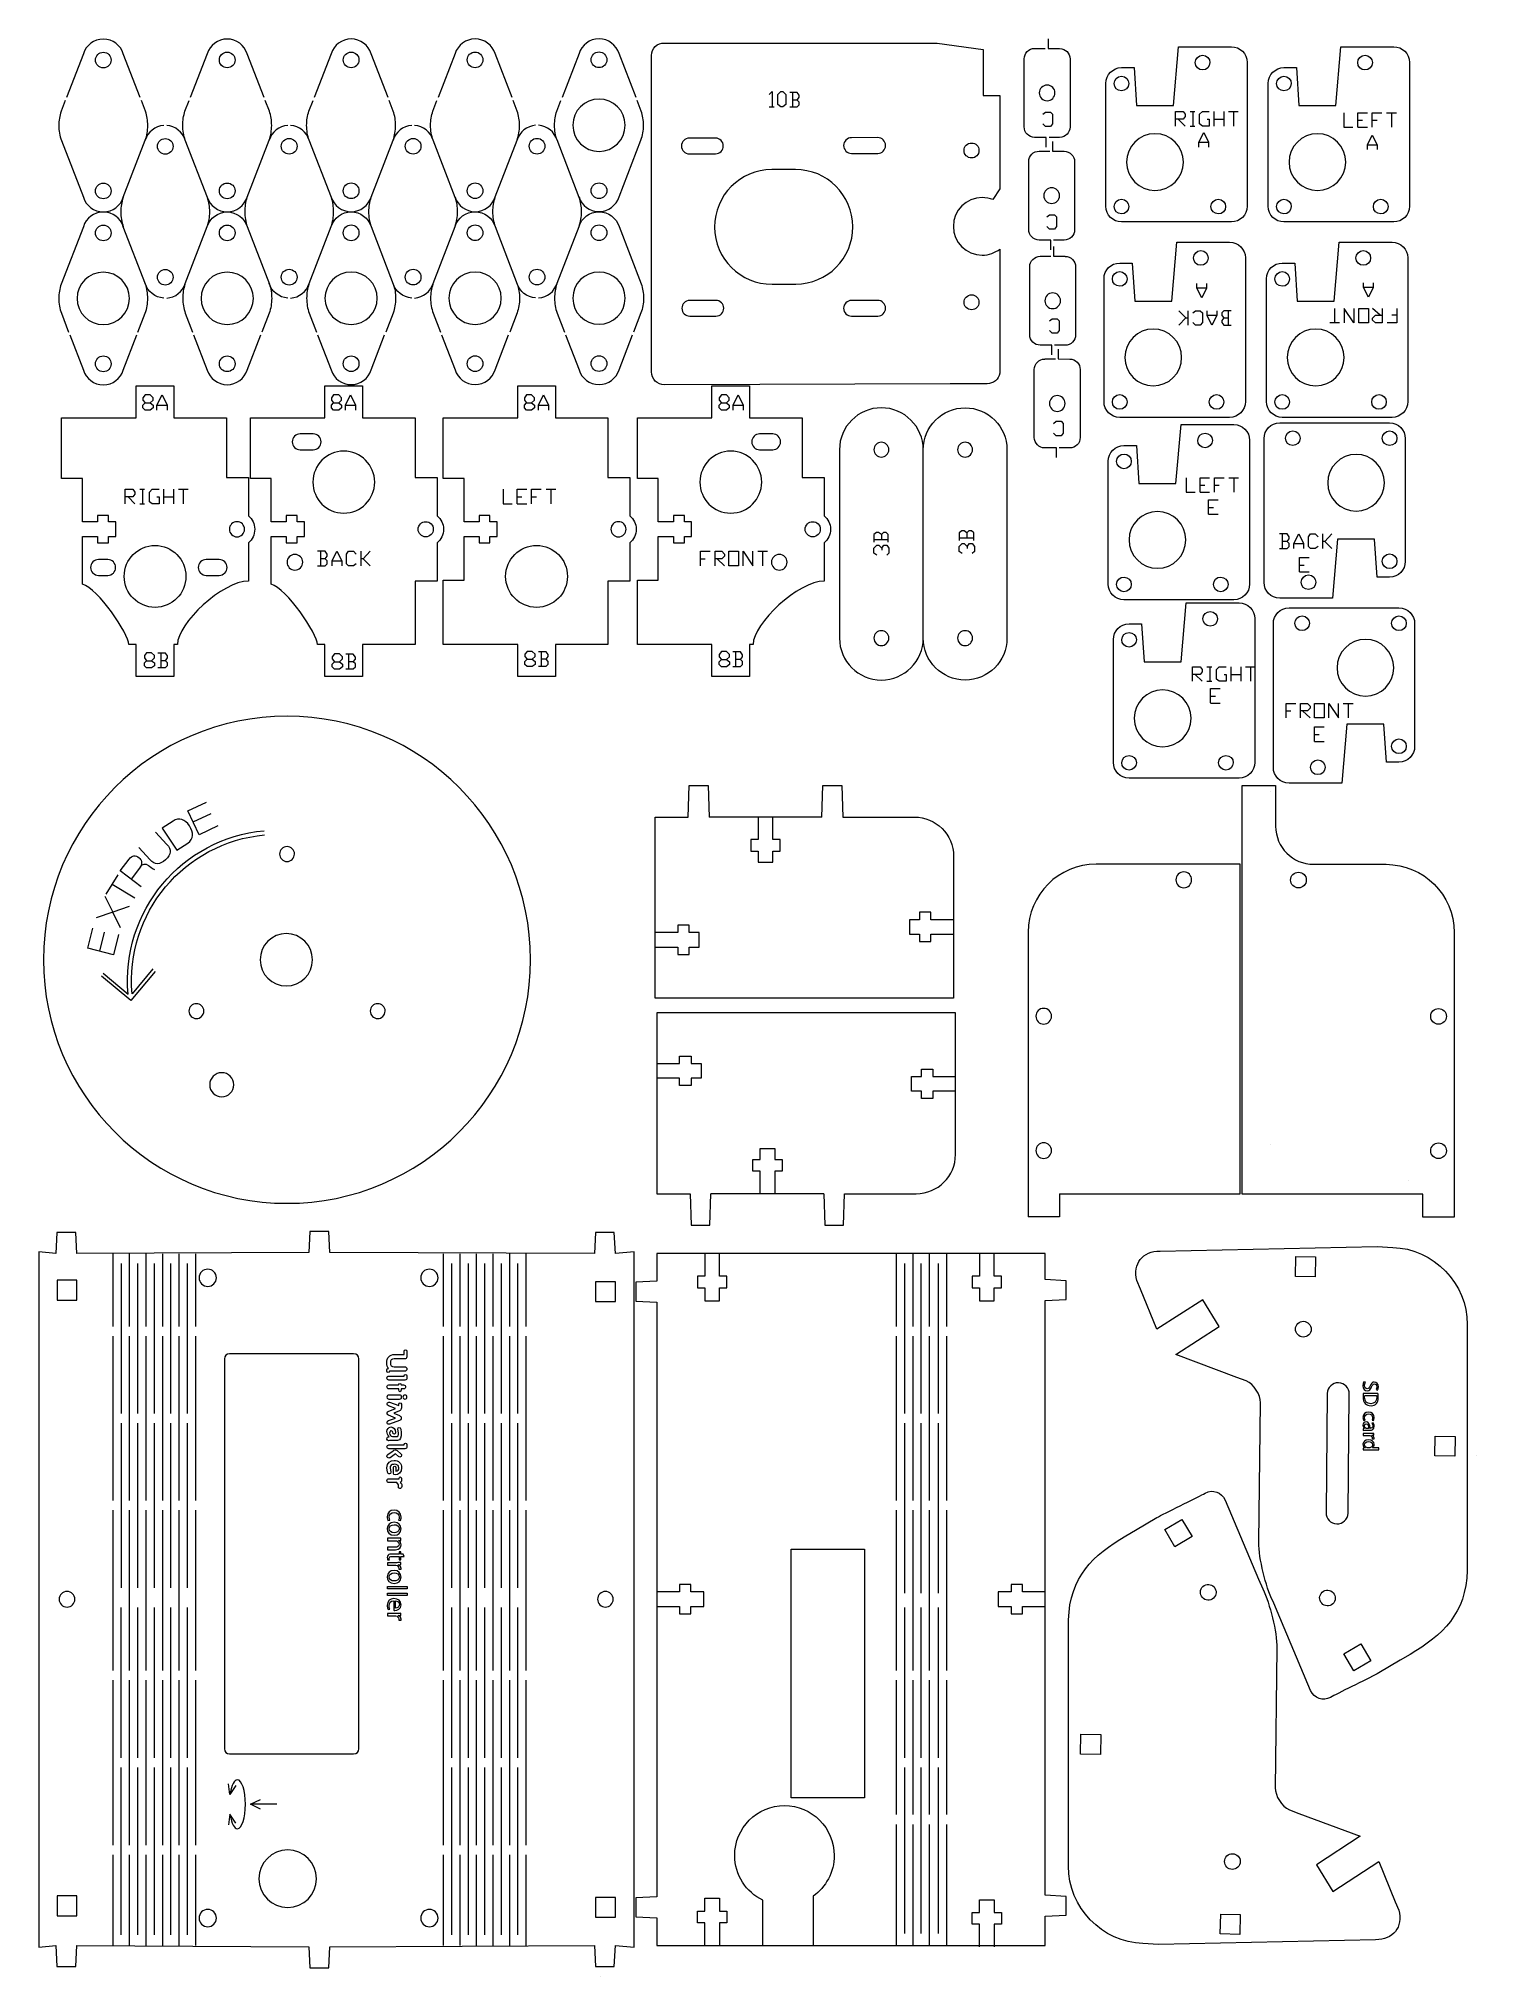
# Model space of a CAD drawing. Header units: inches. Extents: x 3 to 278, y -374 to -4.
import ezdxf

# ---------------------------------------------------------------- set-up
doc = ezdxf.new("R2010")
doc.units = ezdxf.units.IN
doc.header["$MEASUREMENT"] = 0
doc.layers.add('Layer 1', color=7, linetype='Continuous')

# ---------------------------------------------------------------- blocks, each defined once
blk = doc.blocks.new('block 4')
at = {"layer": 'Layer 1', "lineweight": 0}
blk.add_open_spline([(180.33, -83.66), (179.55, -83.66), (178.91, -83.02), (178.91, -82.24), (178.91, -81.45), (179.55, -80.81), (180.33, -80.81), (181.12, -80.81), (181.76, -81.45), (181.76, -82.24), (181.76, -83.02), (181.12, -83.66), (180.33, -83.66)], degree=3, knots=[0, 0, 0, 0, 1, 1, 1, 2, 2, 2, 3, 3, 3, 4, 4, 4, 4], dxfattribs=at)
blk = doc.blocks.new('block 5')
at = {"layer": 'Layer 1', "lineweight": 0}
blk.add_open_spline([(180.33, -119.66), (179.55, -119.66), (178.91, -119.02), (178.91, -118.24), (178.91, -117.45), (179.55, -116.81), (180.33, -116.81), (181.12, -116.81), (181.76, -117.45), (181.76, -118.24), (181.76, -119.02), (181.12, -119.66), (180.33, -119.66)], degree=3, knots=[0, 0, 0, 0, 1, 1, 1, 2, 2, 2, 3, 3, 3, 4, 4, 4, 4], dxfattribs=at)
blk = doc.blocks.new('block 3')
at = {"layer": 'Layer 1', "lineweight": 0}
blk.add_open_spline([(172.33, -82.24), (172.33, -77.82), (175.92, -74.24), (180.33, -74.24), (184.75, -74.24), (188.33, -77.82), (188.33, -82.24), (188.33, -82.24), (188.33, -118.24), (188.33, -118.24), (188.33, -122.66), (184.75, -126.24), (180.33, -126.24), (175.92, -126.24), (172.33, -122.66), (172.33, -118.24)], degree=3, knots=[0, 0, 0, 0, 1, 1, 1, 2, 2, 2, 3, 3, 3, 4, 4, 4, 5, 5, 5, 5], dxfattribs=at)
at = {"layer": 'Layer 1'}
for name in ['block 4', 'block 5']:
    blk.add_blockref(name, (0, 0), dxfattribs=at)
blk = doc.blocks.new('block 2')
at = {"layer": 'Layer 1'}
blk.add_blockref('block 3', (0, 0), dxfattribs=at)
blk = doc.blocks.new('block 8')
at = {"layer": 'Layer 1', "lineweight": 0}
blk.add_open_spline([(164.33, -116.81), (165.12, -116.81), (165.76, -117.45), (165.76, -118.24), (165.76, -119.02), (165.12, -119.66), (164.33, -119.66), (163.55, -119.66), (162.91, -119.02), (162.91, -118.24), (162.91, -117.45), (163.55, -116.81), (164.33, -116.81)], degree=3, knots=[0, 0, 0, 0, 1, 1, 1, 2, 2, 2, 3, 3, 3, 4, 4, 4, 4], dxfattribs=at)
blk = doc.blocks.new('block 9')
at = {"layer": 'Layer 1', "lineweight": 0}
blk.add_open_spline([(164.33, -80.81), (165.12, -80.81), (165.76, -81.45), (165.76, -82.24), (165.76, -83.02), (165.12, -83.66), (164.33, -83.66), (163.55, -83.66), (162.91, -83.02), (162.91, -82.24), (162.91, -81.45), (163.55, -80.81), (164.33, -80.81)], degree=3, knots=[0, 0, 0, 0, 1, 1, 1, 2, 2, 2, 3, 3, 3, 4, 4, 4, 4], dxfattribs=at)
blk = doc.blocks.new('block 7')
at = {"layer": 'Layer 1', "lineweight": 0}
blk.add_open_spline([(172.33, -118.24), (172.33, -122.66), (168.75, -126.24), (164.33, -126.24), (159.92, -126.24), (156.33, -122.66), (156.33, -118.24), (156.33, -118.24), (156.33, -82.24), (156.33, -82.24), (156.33, -77.82), (159.92, -74.24), (164.33, -74.24), (168.75, -74.24), (172.33, -77.82), (172.33, -82.24), (172.33, -82.24), (172.33, -118.24), (172.33, -118.24)], degree=3, knots=[0, 0, 0, 0, 1, 1, 1, 2, 2, 2, 3, 3, 3, 4, 4, 4, 5, 5, 5, 6, 6, 6, 6], dxfattribs=at)
at = {"layer": 'Layer 1'}
for name in ['block 9', 'block 8']:
    blk.add_blockref(name, (0, 0), dxfattribs=at)
blk = doc.blocks.new('block 6')
at = {"layer": 'Layer 1'}
blk.add_blockref('block 7', (0, 0), dxfattribs=at)
blk = doc.blocks.new('block 11')
at = {"layer": 'Layer 1', "lineweight": 0}
for points in [[(233.25, -224.43), (233.25, -161.44)], [(256.9, -161.4), (256.9, -161.4)], [(265.13, -221.92), (265.13, -221.92)], [(267.78, -224.43), (233.25, -224.43)], [(233.25, -224.43), (233.25, -224.43)], [(239.25, -224.43), (239.25, -224.43)]]:
    blk.add_lwpolyline(points, dxfattribs=at)
for points, knots in [([(233.25, -161.4), (233.25, -161.4), (233.25, -161.38), (233.25, -161.38), (233.25, -161.38), (233.25, -155.41), (233.25, -155.41), (233.25, -155.41), (233.25, -146.38), (233.25, -146.38), (233.25, -146.38), (239.66, -146.38), (239.66, -146.38), (239.66, -146.38), (239.66, -154.18), (239.66, -154.18), (239.66, -158.19), (242.91, -161.44), (246.92, -161.44), (246.92, -161.44), (260.75, -161.44), (260.75, -161.44), (267.93, -161.44), (273.75, -167.26), (273.75, -174.43), (273.75, -174.43), (273.75, -228.82), (273.75, -228.82)], [0, 0, 0, 0, 1, 1, 1, 2, 2, 2, 3, 3, 3, 4, 4, 4, 5, 5, 5, 6, 6, 6, 7, 7, 7, 8, 8, 8, 9, 9, 9, 9]), ([(244.02, -165.93), (244.85, -165.93), (245.52, -165.26), (245.52, -164.44), (245.52, -163.61), (244.85, -162.94), (244.02, -162.94), (243.19, -162.94), (242.52, -163.61), (242.52, -164.44), (242.52, -165.26), (243.19, -165.93), (244.02, -165.93)], [0, 0, 0, 0, 1, 1, 1, 2, 2, 2, 3, 3, 3, 4, 4, 4, 4]), ([(270.78, -191.98), (271.61, -191.98), (272.28, -191.31), (272.28, -190.48), (272.28, -189.65), (271.61, -188.98), (270.78, -188.98), (269.95, -188.98), (269.28, -189.65), (269.28, -190.48), (269.28, -191.31), (269.95, -191.98), (270.78, -191.98)], [0, 0, 0, 0, 1, 1, 1, 2, 2, 2, 3, 3, 3, 4, 4, 4, 4]), ([(270.78, -217.65), (271.61, -217.65), (272.28, -216.98), (272.28, -216.15), (272.28, -215.32), (271.61, -214.65), (270.78, -214.65), (269.95, -214.65), (269.28, -215.32), (269.28, -216.15), (269.28, -216.98), (269.95, -217.65), (270.78, -217.65)], [0, 0, 0, 0, 1, 1, 1, 2, 2, 2, 3, 3, 3, 4, 4, 4, 4])]:
    blk.add_open_spline(points, degree=3, knots=knots, dxfattribs=at)
blk = doc.blocks.new('block 10')
at = {"layer": 'Layer 1', "lineweight": 0}
blk.add_lwpolyline([(273.78, -228.82), (267.78, -228.82), (267.78, -224.43)], dxfattribs=at)
at = {"layer": 'Layer 1'}
blk.add_blockref('block 11', (0, 0), dxfattribs=at)
blk = doc.blocks.new('block 12')
at = {"layer": 'Layer 1', "lineweight": 0}
for points in [[(198.39, -224.4), (198.39, -228.79), (192.39, -228.79)], [(198.39, -224.4), (232.89, -224.4)], [(232.89, -224.4), (232.89, -224.4)]]:
    blk.add_lwpolyline(points, dxfattribs=at)
for points in [[(232.89, -224.4), (232.89, -224.4), (232.89, -161.4), (232.89, -161.4), (232.89, -161.4), (205.39, -161.4), (205.39, -161.4), (198.21, -161.4), (192.39, -167.22), (192.39, -174.4), (192.39, -174.4), (192.39, -228.79), (192.39, -228.79)], [(222.11, -165.9), (221.28, -165.9), (220.61, -165.23), (220.61, -164.4), (220.61, -163.58), (221.28, -162.9), (222.11, -162.9), (222.94, -162.9), (223.61, -163.58), (223.61, -164.4), (223.61, -165.23), (222.94, -165.9), (222.11, -165.9)], [(195.35, -191.95), (194.52, -191.95), (193.85, -191.28), (193.85, -190.45), (193.85, -189.62), (194.52, -188.95), (195.35, -188.95), (196.18, -188.95), (196.85, -189.62), (196.85, -190.45), (196.85, -191.28), (196.18, -191.95), (195.35, -191.95)], [(195.35, -217.62), (194.52, -217.62), (193.85, -216.94), (193.85, -216.12), (193.85, -215.29), (194.52, -214.62), (195.35, -214.62), (196.18, -214.62), (196.85, -215.29), (196.85, -216.12), (196.85, -216.94), (196.18, -217.62), (195.35, -217.62)]]:
    blk.add_open_spline(points, degree=3, knots=[0, 0, 0, 0, 1, 1, 1, 2, 2, 2, 3, 3, 3, 4, 4, 4, 4], dxfattribs=at)
blk = doc.blocks.new('block 13')
at = {"layer": 'Layer 1', "lineweight": 0}
for points, knots in [([(213.07, -16.52), (213.07, -16.52), (212.61, -9.27), (212.61, -9.27), (212.61, -9.27), (210.21, -9.27), (210.21, -9.27), (208.55, -9.27), (207.21, -10.61), (207.21, -12.27), (207.21, -12.27), (207.21, -35.74), (207.21, -35.74), (207.21, -37.39), (208.55, -38.74), (210.21, -38.74), (210.21, -38.74), (231.2, -38.74), (231.2, -38.74), (232.86, -38.74), (234.2, -37.39), (234.2, -35.74), (234.2, -35.74), (234.2, -8.27), (234.2, -8.27), (234.2, -6.61), (232.86, -5.27), (231.2, -5.27), (231.2, -5.27), (221.11, -5.27), (221.11, -5.27), (221.11, -5.27), (220.15, -16.52), (220.15, -16.52), (220.15, -16.52), (213.07, -16.52), (213.07, -16.52)], [0, 0, 0, 0, 1, 1, 1, 2, 2, 2, 3, 3, 3, 4, 4, 4, 5, 5, 5, 6, 6, 6, 7, 7, 7, 8, 8, 8, 9, 9, 9, 10, 10, 10, 11, 11, 11, 12, 12, 12, 12]), ([(227.1, -8.31), (227.11, -7.54), (226.48, -6.91), (225.71, -6.9), (224.93, -6.9), (224.31, -7.53), (224.3, -8.3), (224.3, -9.07), (224.92, -9.7), (225.7, -9.7), (226.47, -9.71), (227.1, -9.08), (227.1, -8.31)], [0, 0, 0, 0, 1, 1, 1, 2, 2, 2, 3, 3, 3, 4, 4, 4, 4]), ([(211.61, -12.31), (211.61, -11.54), (210.98, -10.91), (210.21, -10.91), (209.44, -10.9), (208.81, -11.53), (208.81, -12.3), (208.8, -13.08), (209.43, -13.7), (210.2, -13.7), (210.97, -13.71), (211.6, -13.08), (211.61, -12.31)], [0, 0, 0, 0, 1, 1, 1, 2, 2, 2, 3, 3, 3, 4, 4, 4, 4]), ([(222.03, -27.31), (222.03, -30.3), (219.6, -32.73), (216.61, -32.73), (213.61, -32.73), (211.18, -30.3), (211.18, -27.31), (211.18, -24.31), (213.61, -21.88), (216.61, -21.88), (219.6, -21.88), (222.03, -24.31), (222.03, -27.31)], [0, 0, 0, 0, 1, 1, 1, 2, 2, 2, 3, 3, 3, 4, 4, 4, 4]), ([(211.61, -35.81), (211.61, -35.04), (210.98, -34.41), (210.21, -34.41), (209.44, -34.4), (208.81, -35.03), (208.81, -35.8), (208.8, -36.57), (209.43, -37.2), (210.2, -37.21), (210.97, -37.21), (211.6, -36.58), (211.61, -35.81)], [0, 0, 0, 0, 1, 1, 1, 2, 2, 2, 3, 3, 3, 4, 4, 4, 4]), ([(230.1, -35.81), (230.11, -35.04), (229.48, -34.41), (228.71, -34.41), (227.93, -34.4), (227.31, -35.03), (227.3, -35.8), (227.3, -36.57), (227.93, -37.2), (228.7, -37.21), (229.47, -37.21), (230.1, -36.58), (230.1, -35.81)], [0, 0, 0, 0, 1, 1, 1, 2, 2, 2, 3, 3, 3, 4, 4, 4, 4])]:
    blk.add_open_spline(points, degree=3, knots=knots, dxfattribs=at)
blk = doc.blocks.new('block 14')
at = {"layer": 'Layer 1', "lineweight": 0}
for points, knots in [([(214.53, -122.76), (214.53, -122.76), (214.06, -115.51), (214.06, -115.51), (214.06, -115.51), (211.66, -115.51), (211.66, -115.51), (210.01, -115.51), (208.66, -116.86), (208.66, -118.51), (208.66, -118.51), (208.66, -141.98), (208.66, -141.98), (208.66, -143.63), (210.01, -144.98), (211.66, -144.98), (211.66, -144.98), (232.66, -144.98), (232.66, -144.98), (234.32, -144.98), (235.66, -143.63), (235.66, -141.98), (235.66, -141.98), (235.66, -114.51), (235.66, -114.51), (235.66, -112.86), (234.32, -111.51), (232.66, -111.51), (232.66, -111.51), (222.56, -111.51), (222.56, -111.51), (222.56, -111.51), (221.6, -122.76), (221.6, -122.76), (221.6, -122.76), (214.53, -122.76), (214.53, -122.76)], [0, 0, 0, 0, 1, 1, 1, 2, 2, 2, 3, 3, 3, 4, 4, 4, 5, 5, 5, 6, 6, 6, 7, 7, 7, 8, 8, 8, 9, 9, 9, 10, 10, 10, 11, 11, 11, 12, 12, 12, 12]), ([(228.56, -114.55), (228.56, -113.78), (227.94, -113.15), (227.16, -113.15), (226.39, -113.14), (225.76, -113.77), (225.76, -114.54), (225.75, -115.31), (226.38, -115.94), (227.15, -115.94), (227.93, -115.95), (228.56, -115.32), (228.56, -114.55)], [0, 0, 0, 0, 1, 1, 1, 2, 2, 2, 3, 3, 3, 4, 4, 4, 4]), ([(213.06, -118.55), (213.06, -117.78), (212.44, -117.15), (211.67, -117.15), (210.89, -117.14), (210.27, -117.77), (210.26, -118.54), (210.26, -119.32), (210.88, -119.94), (211.66, -119.95), (212.43, -119.95), (213.06, -119.32), (213.06, -118.55)], [0, 0, 0, 0, 1, 1, 1, 2, 2, 2, 3, 3, 3, 4, 4, 4, 4]), ([(223.49, -133.55), (223.49, -136.54), (221.06, -138.97), (218.06, -138.97), (215.06, -138.97), (212.64, -136.54), (212.64, -133.55), (212.64, -130.55), (215.06, -128.12), (218.06, -128.12), (221.06, -128.12), (223.49, -130.55), (223.49, -133.55)], [0, 0, 0, 0, 1, 1, 1, 2, 2, 2, 3, 3, 3, 4, 4, 4, 4]), ([(213.06, -142.05), (213.06, -141.28), (212.44, -140.65), (211.67, -140.65), (210.89, -140.64), (210.26, -141.27), (210.26, -142.04), (210.26, -142.82), (210.88, -143.44), (211.66, -143.45), (212.43, -143.45), (213.06, -142.82), (213.06, -142.05)], [0, 0, 0, 0, 1, 1, 1, 2, 2, 2, 3, 3, 3, 4, 4, 4, 4]), ([(231.56, -142.05), (231.56, -141.28), (230.94, -140.65), (230.16, -140.65), (229.39, -140.64), (228.76, -141.27), (228.76, -142.04), (228.76, -142.82), (229.38, -143.44), (230.15, -143.45), (230.93, -143.45), (231.56, -142.82), (231.56, -142.05)], [0, 0, 0, 0, 1, 1, 1, 2, 2, 2, 3, 3, 3, 4, 4, 4, 4])]:
    blk.add_open_spline(points, degree=3, knots=knots, dxfattribs=at)
blk = doc.blocks.new('block 15')
at = {"layer": 'Layer 1', "lineweight": 0}
for points, knots in [([(244.11, -16.52), (244.11, -16.52), (243.64, -9.27), (243.64, -9.27), (243.64, -9.27), (241.24, -9.27), (241.24, -9.27), (239.59, -9.27), (238.24, -10.61), (238.24, -12.27), (238.24, -12.27), (238.24, -35.74), (238.24, -35.74), (238.24, -37.39), (239.59, -38.74), (241.24, -38.74), (241.24, -38.74), (262.24, -38.74), (262.24, -38.74), (263.9, -38.74), (265.24, -37.39), (265.24, -35.74), (265.24, -35.74), (265.24, -8.27), (265.24, -8.27), (265.24, -6.61), (263.9, -5.27), (262.24, -5.27), (262.24, -5.27), (252.14, -5.27), (252.14, -5.27), (252.14, -5.27), (251.18, -16.52), (251.18, -16.52), (251.18, -16.52), (244.11, -16.52), (244.11, -16.52)], [0, 0, 0, 0, 1, 1, 1, 2, 2, 2, 3, 3, 3, 4, 4, 4, 5, 5, 5, 6, 6, 6, 7, 7, 7, 8, 8, 8, 9, 9, 9, 10, 10, 10, 11, 11, 11, 12, 12, 12, 12]), ([(258.14, -8.31), (258.14, -7.54), (257.52, -6.91), (256.74, -6.9), (255.97, -6.9), (255.34, -7.53), (255.34, -8.3), (255.34, -9.07), (255.96, -9.7), (256.73, -9.7), (257.51, -9.71), (258.14, -9.08), (258.14, -8.31)], [0, 0, 0, 0, 1, 1, 1, 2, 2, 2, 3, 3, 3, 4, 4, 4, 4]), ([(242.64, -12.31), (242.64, -11.54), (242.02, -10.91), (241.25, -10.91), (240.47, -10.9), (239.85, -11.53), (239.84, -12.3), (239.84, -13.08), (240.46, -13.7), (241.24, -13.7), (242.01, -13.71), (242.64, -13.08), (242.64, -12.31)], [0, 0, 0, 0, 1, 1, 1, 2, 2, 2, 3, 3, 3, 4, 4, 4, 4]), ([(253.07, -27.31), (253.07, -30.3), (250.64, -32.73), (247.64, -32.73), (244.64, -32.73), (242.22, -30.3), (242.22, -27.31), (242.22, -24.31), (244.64, -21.88), (247.64, -21.88), (250.64, -21.88), (253.07, -24.31), (253.07, -27.31)], [0, 0, 0, 0, 1, 1, 1, 2, 2, 2, 3, 3, 3, 4, 4, 4, 4]), ([(242.64, -35.81), (242.64, -35.04), (242.02, -34.41), (241.25, -34.41), (240.47, -34.4), (239.84, -35.03), (239.84, -35.8), (239.84, -36.57), (240.46, -37.2), (241.24, -37.21), (242.01, -37.21), (242.64, -36.58), (242.64, -35.81)], [0, 0, 0, 0, 1, 1, 1, 2, 2, 2, 3, 3, 3, 4, 4, 4, 4]), ([(261.14, -35.81), (261.14, -35.04), (260.52, -34.41), (259.74, -34.41), (258.97, -34.4), (258.34, -35.03), (258.34, -35.8), (258.34, -36.57), (258.96, -37.2), (259.73, -37.21), (260.51, -37.21), (261.14, -36.58), (261.14, -35.81)], [0, 0, 0, 0, 1, 1, 1, 2, 2, 2, 3, 3, 3, 4, 4, 4, 4])]:
    blk.add_open_spline(points, degree=3, knots=knots, dxfattribs=at)
blk = doc.blocks.new('block 16')
at = {"layer": 'Layer 1', "lineweight": 0}
for points, knots in [([(213.55, -88.69), (213.55, -88.69), (213.08, -81.44), (213.08, -81.44), (213.08, -81.44), (210.68, -81.44), (210.68, -81.44), (209.03, -81.44), (207.68, -82.78), (207.68, -84.44), (207.68, -84.44), (207.68, -107.91), (207.68, -107.91), (207.68, -109.56), (209.03, -110.91), (210.68, -110.91), (210.68, -110.91), (231.68, -110.91), (231.68, -110.91), (233.34, -110.91), (234.68, -109.56), (234.68, -107.91), (234.68, -107.91), (234.68, -80.44), (234.68, -80.44), (234.68, -78.78), (233.34, -77.44), (231.68, -77.44), (231.68, -77.44), (221.58, -77.44), (221.58, -77.44), (221.58, -77.44), (220.62, -88.69), (220.62, -88.69), (220.62, -88.69), (213.55, -88.69), (213.55, -88.69)], [0, 0, 0, 0, 1, 1, 1, 2, 2, 2, 3, 3, 3, 4, 4, 4, 5, 5, 5, 6, 6, 6, 7, 7, 7, 8, 8, 8, 9, 9, 9, 10, 10, 10, 11, 11, 11, 12, 12, 12, 12]), ([(227.58, -80.48), (227.58, -79.71), (226.96, -79.08), (226.18, -79.07), (225.41, -79.07), (224.78, -79.7), (224.78, -80.47), (224.78, -81.24), (225.4, -81.87), (226.17, -81.87), (226.95, -81.88), (227.58, -81.25), (227.58, -80.48)], [0, 0, 0, 0, 1, 1, 1, 2, 2, 2, 3, 3, 3, 4, 4, 4, 4]), ([(212.08, -84.48), (212.09, -83.71), (211.46, -83.08), (210.69, -83.07), (209.91, -83.07), (209.29, -83.7), (209.28, -84.47), (209.28, -85.24), (209.9, -85.87), (210.68, -85.87), (211.45, -85.88), (212.08, -85.25), (212.08, -84.48)], [0, 0, 0, 0, 1, 1, 1, 2, 2, 2, 3, 3, 3, 4, 4, 4, 4]), ([(222.51, -99.47), (222.51, -102.47), (220.08, -104.9), (217.08, -104.9), (214.09, -104.9), (211.66, -102.47), (211.66, -99.47), (211.66, -96.48), (214.09, -94.05), (217.08, -94.05), (220.08, -94.05), (222.51, -96.48), (222.51, -99.47)], [0, 0, 0, 0, 1, 1, 1, 2, 2, 2, 3, 3, 3, 4, 4, 4, 4]), ([(212.08, -107.98), (212.08, -107.21), (211.46, -106.58), (210.69, -106.57), (209.91, -106.57), (209.28, -107.2), (209.28, -107.97), (209.28, -108.74), (209.9, -109.37), (210.68, -109.37), (211.45, -109.38), (212.08, -108.75), (212.08, -107.98)], [0, 0, 0, 0, 1, 1, 1, 2, 2, 2, 3, 3, 3, 4, 4, 4, 4]), ([(230.58, -107.98), (230.58, -107.21), (229.96, -106.58), (229.18, -106.57), (228.41, -106.57), (227.78, -107.2), (227.78, -107.97), (227.78, -108.74), (228.4, -109.37), (229.17, -109.37), (229.95, -109.38), (230.58, -108.75), (230.58, -107.98)], [0, 0, 0, 0, 1, 1, 1, 2, 2, 2, 3, 3, 3, 4, 4, 4, 4])]:
    blk.add_open_spline(points, degree=3, knots=knots, dxfattribs=at)
blk = doc.blocks.new('block 17')
at = {"layer": 'Layer 1', "lineweight": 0}
for points, knots in [([(212.74, -53.84), (212.74, -53.84), (212.28, -46.59), (212.28, -46.59), (212.28, -46.59), (209.87, -46.59), (209.87, -46.59), (208.22, -46.59), (206.87, -47.93), (206.87, -49.59), (206.87, -49.59), (206.87, -73.06), (206.87, -73.06), (206.87, -74.71), (208.22, -76.06), (209.87, -76.06), (209.87, -76.06), (230.87, -76.06), (230.87, -76.06), (232.53, -76.06), (233.87, -74.71), (233.87, -73.06), (233.87, -73.06), (233.87, -45.59), (233.87, -45.59), (233.87, -43.93), (232.53, -42.59), (230.87, -42.59), (230.87, -42.59), (220.78, -42.59), (220.78, -42.59), (220.78, -42.59), (219.81, -53.84), (219.81, -53.84), (219.81, -53.84), (212.74, -53.84), (212.74, -53.84)], [0, 0, 0, 0, 1, 1, 1, 2, 2, 2, 3, 3, 3, 4, 4, 4, 5, 5, 5, 6, 6, 6, 7, 7, 7, 8, 8, 8, 9, 9, 9, 10, 10, 10, 11, 11, 11, 12, 12, 12, 12]), ([(226.77, -45.63), (226.77, -44.86), (226.15, -44.23), (225.37, -44.22), (224.6, -44.22), (223.97, -44.85), (223.97, -45.62), (223.97, -46.39), (224.59, -47.02), (225.36, -47.02), (226.14, -47.03), (226.77, -46.4), (226.77, -45.63)], [0, 0, 0, 0, 1, 1, 1, 2, 2, 2, 3, 3, 3, 4, 4, 4, 4]), ([(211.27, -49.63), (211.28, -48.86), (210.65, -48.23), (209.88, -48.22), (209.1, -48.22), (208.48, -48.85), (208.47, -49.62), (208.47, -50.39), (209.09, -51.02), (209.87, -51.02), (210.64, -51.03), (211.27, -50.4), (211.27, -49.63)], [0, 0, 0, 0, 1, 1, 1, 2, 2, 2, 3, 3, 3, 4, 4, 4, 4]), ([(221.7, -64.62), (221.7, -67.62), (219.27, -70.05), (216.27, -70.05), (213.28, -70.05), (210.85, -67.62), (210.85, -64.62), (210.85, -61.63), (213.28, -59.2), (216.27, -59.2), (219.27, -59.2), (221.7, -61.63), (221.7, -64.62)], [0, 0, 0, 0, 1, 1, 1, 2, 2, 2, 3, 3, 3, 4, 4, 4, 4]), ([(211.27, -73.13), (211.28, -72.35), (210.65, -71.73), (209.88, -71.72), (209.1, -71.72), (208.48, -72.35), (208.47, -73.12), (208.47, -73.89), (209.09, -74.52), (209.87, -74.52), (210.64, -74.53), (211.27, -73.9), (211.27, -73.13)], [0, 0, 0, 0, 1, 1, 1, 2, 2, 2, 3, 3, 3, 4, 4, 4, 4]), ([(229.77, -73.13), (229.77, -72.35), (229.15, -71.73), (228.37, -71.72), (227.6, -71.72), (226.97, -72.35), (226.97, -73.12), (226.97, -73.89), (227.59, -74.52), (228.37, -74.52), (229.14, -74.53), (229.77, -73.9), (229.77, -73.13)], [0, 0, 0, 0, 1, 1, 1, 2, 2, 2, 3, 3, 3, 4, 4, 4, 4])]:
    blk.add_open_spline(points, degree=3, knots=knots, dxfattribs=at)
blk = doc.blocks.new('block 18')
at = {"layer": 'Layer 1', "lineweight": 0}
for points, knots in [([(258.57, -99.34), (258.57, -99.34), (259.03, -106.59), (259.03, -106.59), (259.03, -106.59), (261.43, -106.59), (261.43, -106.59), (263.09, -106.59), (264.43, -105.24), (264.43, -103.59), (264.43, -103.59), (264.43, -80.12), (264.43, -80.12), (264.43, -78.46), (263.09, -77.12), (261.43, -77.12), (261.43, -77.12), (240.44, -77.12), (240.44, -77.12), (238.78, -77.12), (237.44, -78.46), (237.44, -80.12), (237.44, -80.12), (237.44, -107.59), (237.44, -107.59), (237.44, -109.24), (238.78, -110.59), (240.44, -110.59), (240.44, -110.59), (250.53, -110.59), (250.53, -110.59), (250.53, -110.59), (251.5, -99.34), (251.5, -99.34), (251.5, -99.34), (258.57, -99.34), (258.57, -99.34)], [0, 0, 0, 0, 1, 1, 1, 2, 2, 2, 3, 3, 3, 4, 4, 4, 5, 5, 5, 6, 6, 6, 7, 7, 7, 8, 8, 8, 9, 9, 9, 10, 10, 10, 11, 11, 11, 12, 12, 12, 12]), ([(241.54, -80.05), (241.54, -80.82), (242.16, -81.45), (242.93, -81.45), (243.71, -81.45), (244.34, -80.83), (244.34, -80.06), (244.34, -79.28), (243.72, -78.66), (242.94, -78.65), (242.17, -78.65), (241.54, -79.27), (241.54, -80.05)], [0, 0, 0, 0, 1, 1, 1, 2, 2, 2, 3, 3, 3, 4, 4, 4, 4]), ([(260.04, -80.05), (260.03, -80.82), (260.66, -81.45), (261.43, -81.45), (262.2, -81.45), (262.83, -80.83), (262.83, -80.06), (262.84, -79.28), (262.21, -78.66), (261.44, -78.65), (260.67, -78.65), (260.04, -79.27), (260.04, -80.05)], [0, 0, 0, 0, 1, 1, 1, 2, 2, 2, 3, 3, 3, 4, 4, 4, 4]), ([(249.61, -88.55), (249.61, -85.56), (252.04, -83.13), (255.04, -83.13), (258.03, -83.13), (260.46, -85.56), (260.46, -88.55), (260.46, -91.55), (258.03, -93.98), (255.04, -93.98), (252.04, -93.98), (249.61, -91.55), (249.61, -88.55)], [0, 0, 0, 0, 1, 1, 1, 2, 2, 2, 3, 3, 3, 4, 4, 4, 4]), ([(260.04, -103.55), (260.03, -104.32), (260.66, -104.95), (261.43, -104.95), (262.2, -104.95), (262.83, -104.33), (262.83, -103.56), (262.84, -102.78), (262.21, -102.16), (261.44, -102.15), (260.67, -102.15), (260.04, -102.77), (260.04, -103.55)], [0, 0, 0, 0, 1, 1, 1, 2, 2, 2, 3, 3, 3, 4, 4, 4, 4]), ([(244.54, -107.55), (244.54, -108.32), (245.16, -108.95), (245.93, -108.95), (246.71, -108.96), (247.34, -108.33), (247.34, -107.56), (247.34, -106.78), (246.72, -106.16), (245.94, -106.15), (245.17, -106.15), (244.54, -106.78), (244.54, -107.55)], [0, 0, 0, 0, 1, 1, 1, 2, 2, 2, 3, 3, 3, 4, 4, 4, 4])]:
    blk.add_open_spline(points, degree=3, knots=knots, dxfattribs=at)
blk = doc.blocks.new('block 19')
at = {"layer": 'Layer 1', "lineweight": 0}
for points, knots in [([(243.78, -53.84), (243.78, -53.84), (243.31, -46.59), (243.31, -46.59), (243.31, -46.59), (240.91, -46.59), (240.91, -46.59), (239.25, -46.59), (237.91, -47.93), (237.91, -49.59), (237.91, -49.59), (237.91, -73.06), (237.91, -73.06), (237.91, -74.71), (239.25, -76.06), (240.91, -76.06), (240.91, -76.06), (261.9, -76.06), (261.9, -76.06), (263.56, -76.06), (264.9, -74.71), (264.9, -73.06), (264.9, -73.06), (264.9, -45.59), (264.9, -45.59), (264.9, -43.93), (263.56, -42.59), (261.9, -42.59), (261.9, -42.59), (251.81, -42.59), (251.81, -42.59), (251.81, -42.59), (250.85, -53.84), (250.85, -53.84), (250.85, -53.84), (243.78, -53.84), (243.78, -53.84)], [0, 0, 0, 0, 1, 1, 1, 2, 2, 2, 3, 3, 3, 4, 4, 4, 5, 5, 5, 6, 6, 6, 7, 7, 7, 8, 8, 8, 9, 9, 9, 10, 10, 10, 11, 11, 11, 12, 12, 12, 12]), ([(257.8, -45.63), (257.81, -44.86), (257.18, -44.23), (256.41, -44.22), (255.64, -44.22), (255.01, -44.85), (255, -45.62), (255, -46.39), (255.63, -47.02), (256.4, -47.02), (257.17, -47.03), (257.8, -46.4), (257.8, -45.63)], [0, 0, 0, 0, 1, 1, 1, 2, 2, 2, 3, 3, 3, 4, 4, 4, 4]), ([(242.31, -49.63), (242.31, -48.86), (241.69, -48.23), (240.91, -48.22), (240.14, -48.22), (239.51, -48.85), (239.51, -49.62), (239.51, -50.39), (240.13, -51.02), (240.9, -51.02), (241.68, -51.03), (242.31, -50.4), (242.31, -49.63)], [0, 0, 0, 0, 1, 1, 1, 2, 2, 2, 3, 3, 3, 4, 4, 4, 4]), ([(252.73, -64.62), (252.73, -67.62), (250.3, -70.05), (247.31, -70.05), (244.31, -70.05), (241.88, -67.62), (241.88, -64.62), (241.88, -61.63), (244.31, -59.2), (247.31, -59.2), (250.3, -59.2), (252.73, -61.63), (252.73, -64.62)], [0, 0, 0, 0, 1, 1, 1, 2, 2, 2, 3, 3, 3, 4, 4, 4, 4]), ([(242.31, -73.13), (242.31, -72.35), (241.69, -71.73), (240.91, -71.72), (240.14, -71.72), (239.51, -72.35), (239.51, -73.12), (239.51, -73.89), (240.13, -74.52), (240.9, -74.52), (241.68, -74.53), (242.31, -73.9), (242.31, -73.13)], [0, 0, 0, 0, 1, 1, 1, 2, 2, 2, 3, 3, 3, 4, 4, 4, 4]), ([(260.8, -73.13), (260.81, -72.35), (260.18, -71.73), (259.41, -71.72), (258.64, -71.72), (258.01, -72.35), (258.01, -73.12), (258, -73.89), (258.63, -74.52), (259.4, -74.52), (260.17, -74.53), (260.8, -73.9), (260.8, -73.13)], [0, 0, 0, 0, 1, 1, 1, 2, 2, 2, 3, 3, 3, 4, 4, 4, 4])]:
    blk.add_open_spline(points, degree=3, knots=knots, dxfattribs=at)
blk = doc.blocks.new('block 20')
at = {"layer": 'Layer 1', "lineweight": 0}
for points, knots in [([(260.35, -134.68), (260.35, -134.68), (260.82, -141.93), (260.82, -141.93), (260.82, -141.93), (263.22, -141.93), (263.22, -141.93), (264.87, -141.93), (266.22, -140.59), (266.22, -138.93), (266.22, -138.93), (266.22, -115.47), (266.22, -115.47), (266.22, -113.81), (264.87, -112.47), (263.22, -112.47), (263.22, -112.47), (242.22, -112.47), (242.22, -112.47), (240.56, -112.47), (239.22, -113.81), (239.22, -115.47), (239.22, -115.47), (239.22, -142.93), (239.22, -142.93), (239.22, -144.59), (240.56, -145.93), (242.22, -145.93), (242.22, -145.93), (252.32, -145.93), (252.32, -145.93), (252.32, -145.93), (253.28, -134.68), (253.28, -134.68), (253.28, -134.68), (260.35, -134.68), (260.35, -134.68)], [0, 0, 0, 0, 1, 1, 1, 2, 2, 2, 3, 3, 3, 4, 4, 4, 5, 5, 5, 6, 6, 6, 7, 7, 7, 8, 8, 8, 9, 9, 9, 10, 10, 10, 11, 11, 11, 12, 12, 12, 12]), ([(243.32, -115.39), (243.32, -116.17), (243.94, -116.8), (244.72, -116.8), (245.49, -116.8), (246.12, -116.18), (246.12, -115.4), (246.12, -114.63), (245.5, -114), (244.73, -114), (243.95, -114), (243.32, -114.62), (243.32, -115.39)], [0, 0, 0, 0, 1, 1, 1, 2, 2, 2, 3, 3, 3, 4, 4, 4, 4]), ([(261.82, -115.39), (261.82, -116.17), (262.44, -116.8), (263.21, -116.8), (263.99, -116.8), (264.62, -116.18), (264.62, -115.4), (264.62, -114.63), (264, -114), (263.22, -114), (262.45, -114), (261.82, -114.62), (261.82, -115.39)], [0, 0, 0, 0, 1, 1, 1, 2, 2, 2, 3, 3, 3, 4, 4, 4, 4]), ([(251.39, -123.9), (251.39, -120.9), (253.82, -118.47), (256.82, -118.47), (259.82, -118.47), (262.24, -120.9), (262.24, -123.9), (262.24, -126.89), (259.82, -129.32), (256.82, -129.32), (253.82, -129.32), (251.39, -126.89), (251.39, -123.9)], [0, 0, 0, 0, 1, 1, 1, 2, 2, 2, 3, 3, 3, 4, 4, 4, 4]), ([(261.82, -138.89), (261.82, -139.67), (262.44, -140.29), (263.21, -140.3), (263.99, -140.3), (264.61, -139.68), (264.62, -138.9), (264.62, -138.13), (264, -137.5), (263.22, -137.5), (262.45, -137.5), (261.82, -138.12), (261.82, -138.89)], [0, 0, 0, 0, 1, 1, 1, 2, 2, 2, 3, 3, 3, 4, 4, 4, 4]), ([(246.32, -142.89), (246.32, -143.67), (246.94, -144.3), (247.72, -144.3), (248.49, -144.3), (249.12, -143.68), (249.12, -142.9), (249.12, -142.13), (248.5, -141.5), (247.73, -141.5), (246.95, -141.5), (246.32, -142.12), (246.32, -142.89)], [0, 0, 0, 0, 1, 1, 1, 2, 2, 2, 3, 3, 3, 4, 4, 4, 4])]:
    blk.add_open_spline(points, degree=3, knots=knots, dxfattribs=at)
blk = doc.blocks.new('block 23')
at = {"layer": 'Layer 1', "lineweight": 0}
for points in [[(17.49, -235.81), (17.49, -249.69)], [(20.64, -235.81), (20.64, -249.69)], [(23.8, -235.81), (23.8, -249.69)], [(26.96, -235.81), (26.96, -249.69)], [(30.11, -235.81), (30.11, -249.69)], [(33.27, -235.81), (33.27, -249.69)], [(19.07, -237.66), (19.07, -266.33)], [(22.22, -237.66), (22.22, -266.33)], [(25.38, -237.66), (25.38, -266.33)], [(28.54, -237.66), (28.54, -266.33)], [(31.69, -237.66), (31.69, -266.33)], [(17.49, -251.54), (17.49, -282.98)], [(20.64, -251.54), (20.64, -282.98)], [(23.8, -251.54), (23.8, -282.98)], [(26.96, -251.54), (26.96, -282.98)], [(30.11, -251.54), (30.11, -282.98)], [(33.27, -251.54), (33.27, -282.98)], [(19.07, -268.18), (19.07, -299.63)], [(22.22, -268.18), (22.22, -299.63)], [(25.38, -268.18), (25.38, -299.63)], [(28.54, -268.18), (28.54, -299.63)], [(31.69, -268.18), (31.69, -299.63)], [(17.49, -284.83), (17.49, -301.52)], [(20.64, -284.83), (20.64, -301.52)], [(23.8, -284.83), (23.8, -301.52)], [(26.96, -284.83), (26.96, -301.52)], [(30.11, -284.83), (30.11, -301.52)], [(33.27, -284.83), (33.27, -301.52)]]:
    blk.add_lwpolyline(points, dxfattribs=at)
blk = doc.blocks.new('block 24')
at = {"layer": 'Layer 1', "lineweight": 0}
for points in [[(17.49, -301.52), (17.49, -315.41)], [(19.06, -303.37), (19.06, -332.09)], [(20.64, -301.52), (20.64, -315.41)], [(22.22, -303.37), (22.22, -332.09)], [(23.8, -301.52), (23.8, -315.41)], [(25.38, -303.37), (25.38, -332.09)], [(26.96, -301.52), (26.96, -315.41)], [(28.53, -303.37), (28.53, -332.09)], [(30.11, -301.52), (30.11, -315.41)], [(31.69, -303.37), (31.69, -332.09)], [(33.27, -301.52), (33.27, -315.41)], [(17.49, -317.27), (17.49, -348.76)], [(20.64, -317.27), (20.64, -348.76)], [(23.8, -317.27), (23.8, -348.76)], [(26.96, -317.27), (26.96, -348.76)], [(30.11, -317.27), (30.11, -348.76)], [(33.27, -317.27), (33.27, -348.76)], [(19.06, -333.94), (19.06, -365.94)], [(22.22, -333.94), (22.22, -365.94)], [(25.38, -333.94), (25.38, -365.94)], [(28.53, -333.94), (28.53, -365.94)], [(31.69, -333.94), (31.69, -365.94)], [(17.49, -350.61), (17.49, -367.93)], [(20.64, -350.61), (20.64, -367.93)], [(23.8, -350.61), (23.8, -367.93)], [(26.96, -350.61), (26.96, -367.93)], [(30.11, -350.61), (30.11, -367.93)], [(33.27, -350.61), (33.27, -367.93)]]:
    blk.add_lwpolyline(points, dxfattribs=at)
blk = doc.blocks.new('block 25')
at = {"layer": 'Layer 1', "lineweight": 0}
for points in [[(80.64, -235.81), (80.64, -249.69)], [(83.79, -235.81), (83.79, -249.69)], [(86.95, -235.81), (86.95, -249.69)], [(90.11, -235.81), (90.11, -249.69)], [(93.26, -235.81), (93.26, -249.69)], [(96.42, -235.81), (96.42, -249.69)], [(82.21, -237.66), (82.21, -266.33)], [(85.37, -237.66), (85.37, -266.33)], [(88.53, -237.66), (88.53, -266.33)], [(91.68, -237.66), (91.68, -266.33)], [(94.84, -237.66), (94.84, -266.33)], [(80.64, -251.54), (80.64, -282.98)], [(83.79, -251.54), (83.79, -282.98)], [(86.95, -251.54), (86.95, -282.98)], [(90.11, -251.54), (90.11, -282.98)], [(93.26, -251.54), (93.26, -282.98)], [(96.42, -251.54), (96.42, -282.98)], [(82.21, -268.18), (82.21, -299.63)], [(85.37, -268.18), (85.37, -299.63)], [(88.53, -268.18), (88.53, -299.63)], [(91.68, -268.18), (91.68, -299.63)], [(94.84, -268.18), (94.84, -299.63)], [(80.64, -284.83), (80.64, -315.41)], [(83.79, -284.83), (83.79, -315.41)], [(86.95, -284.83), (86.95, -315.41)], [(90.11, -284.83), (90.11, -315.41)], [(93.26, -284.83), (93.26, -315.41)], [(96.42, -284.83), (96.42, -315.41)]]:
    blk.add_lwpolyline(points, dxfattribs=at)
blk = doc.blocks.new('block 26')
at = {"layer": 'Layer 1', "lineweight": 0}
for points in [[(82.21, -303.37), (82.21, -332.09)], [(85.37, -303.37), (85.37, -332.09)], [(88.53, -303.37), (88.53, -332.09)], [(91.68, -303.37), (91.68, -332.09)], [(94.84, -303.37), (94.84, -332.09)], [(80.64, -317.27), (80.64, -348.76)], [(83.79, -317.27), (83.79, -348.76)], [(86.95, -317.27), (86.95, -348.76)], [(90.11, -317.27), (90.11, -348.76)], [(93.26, -317.27), (93.26, -348.76)], [(96.42, -317.27), (96.42, -348.76)], [(82.21, -333.94), (82.21, -365.94)], [(85.37, -333.94), (85.37, -365.94)], [(88.53, -333.94), (88.53, -365.94)], [(91.68, -333.94), (91.68, -365.94)], [(94.84, -333.94), (94.84, -365.94)], [(80.64, -350.61), (80.64, -367.93)], [(83.79, -350.61), (83.79, -367.93)], [(86.95, -350.61), (86.95, -367.93)], [(90.11, -350.61), (90.11, -367.93)], [(93.26, -350.61), (93.26, -367.93)], [(96.42, -350.61), (96.42, -367.93)]]:
    blk.add_lwpolyline(points, dxfattribs=at)
blk = doc.blocks.new('block 28')
at = {"layer": 'Layer 1', "lineweight": 0}
for points, knots in [([(73.68, -272.7), (73.68, -272.69), (73.68, -272.69), (73.68, -272.68), (73.68, -272.67), (73.68, -272.65), (73.68, -272.63), (73.68, -272.63), (73.68, -272.23), (73.68, -272.23), (73.68, -272.1), (73.57, -271.98), (73.43, -271.98), (73.29, -271.98), (73.18, -272.1), (73.18, -272.23), (73.18, -272.23), (73.18, -272.33), (73.18, -272.33), (73.18, -272.33), (70.25, -272.33), (70.25, -272.33), (70.01, -272.33), (69.88, -272.48), (69.88, -272.7), (69.88, -272.92), (70.01, -273.07), (70.25, -273.07), (70.25, -273.07), (70.82, -273.07), (70.82, -273.07), (70.82, -273.07), (71.61, -273.07), (71.61, -273.07), (71.61, -273.07), (73.31, -273.07), (73.31, -273.07), (73.55, -273.07), (73.68, -272.92), (73.68, -272.7)], [0, 0, 0, 0, 1, 1, 1, 2, 2, 2, 3, 3, 3, 4, 4, 4, 5, 5, 5, 6, 6, 6, 7, 7, 7, 8, 8, 8, 9, 9, 9, 10, 10, 10, 11, 11, 11, 12, 12, 12, 13, 13, 13, 13]), ([(70.48, -274.79), (70.48, -274.79), (71.52, -274.01), (71.52, -274.01), (71.52, -274.01), (72.09, -274.56), (72.09, -274.56), (72.16, -274.63), (72.21, -274.67), (72.34, -274.67), (72.53, -274.67), (72.67, -274.49), (72.67, -274.32), (72.67, -274.21), (72.61, -274.11), (72.53, -274.04), (72.53, -274.04), (71.81, -273.39), (71.81, -273.39), (71.81, -273.39), (71.7, -273.27), (71.49, -273.27), (71.26, -273.27), (71.05, -273.47), (71.05, -273.47), (71.05, -273.47), (70.05, -274.18), (70.05, -274.18), (69.97, -274.23), (69.88, -274.33), (69.88, -274.51), (69.88, -274.71), (70.05, -274.86), (70.24, -274.86), (70.36, -274.86), (70.44, -274.81), (70.48, -274.79)], [0, 0, 0, 0, 1, 1, 1, 2, 2, 2, 3, 3, 3, 4, 4, 4, 5, 5, 5, 6, 6, 6, 7, 7, 7, 8, 8, 8, 9, 9, 9, 10, 10, 10, 11, 11, 11, 12, 12, 12, 12])]:
    blk.add_open_spline(points, degree=3, knots=knots, dxfattribs=at)
blk = doc.blocks.new('block 27')
at = {"layer": 'Layer 1', "lineweight": 0}
for points, knots in [([(70.38, -258.25), (70.38, -258.25), (71.2, -258.25), (71.2, -258.25), (71.21, -258.25), (71.22, -258.25), (71.23, -258.25), (71.26, -258.25), (71.29, -258.25), (71.32, -258.25), (71.32, -258.25), (73.26, -258.25), (73.26, -258.25), (73.51, -258.25), (73.68, -258.09), (73.68, -257.84), (73.68, -257.58), (73.51, -257.42), (73.26, -257.42), (73.26, -257.42), (71.25, -257.42), (71.25, -257.42), (70.75, -257.42), (70.53, -257.14), (70.53, -256.66), (70.53, -256.18), (70.75, -255.9), (71.25, -255.9), (71.25, -255.9), (73.26, -255.9), (73.26, -255.9), (73.49, -255.9), (73.65, -255.76), (73.67, -255.54), (73.68, -255.52), (73.68, -255.5), (73.68, -255.48), (73.68, -255.48), (73.68, -254.42), (73.68, -254.42), (73.68, -254.29), (73.57, -254.17), (73.43, -254.17), (73.29, -254.17), (73.18, -254.29), (73.18, -254.42), (73.18, -254.42), (73.18, -255.07), (73.18, -255.07), (73.18, -255.07), (71.32, -255.07), (71.32, -255.07), (70.31, -255.07), (69.86, -255.69), (69.86, -256.66), (69.86, -257.11), (69.96, -257.48), (70.16, -257.75), (70.16, -257.75), (70.12, -257.75), (70.12, -257.75), (69.99, -257.75), (69.87, -257.86), (69.87, -258), (69.87, -258), (69.87, -258.25), (69.87, -258.25), (69.87, -258.39), (69.99, -258.51), (70.12, -258.51), (70.26, -258.51), (70.38, -258.39), (70.38, -258.25)], [0, 0, 0, 0, 1, 1, 1, 2, 2, 2, 3, 3, 3, 4, 4, 4, 5, 5, 5, 6, 6, 6, 7, 7, 7, 8, 8, 8, 9, 9, 9, 10, 10, 10, 11, 11, 11, 12, 12, 12, 13, 13, 13, 14, 14, 14, 15, 15, 15, 16, 16, 16, 17, 17, 17, 18, 18, 18, 19, 19, 19, 20, 20, 20, 21, 21, 21, 22, 22, 22, 23, 23, 23, 24, 24, 24, 24]), ([(73.68, -259.59), (73.68, -259.57), (73.68, -259.56), (73.68, -259.54), (73.68, -259.54), (73.68, -259.14), (73.68, -259.14), (73.68, -259), (73.57, -258.89), (73.43, -258.89), (73.29, -258.89), (73.18, -259), (73.18, -259.14), (73.18, -259.14), (73.18, -259.2), (73.18, -259.2), (73.18, -259.2), (70.25, -259.2), (70.25, -259.2), (70.01, -259.2), (69.88, -259.34), (69.88, -259.57), (69.88, -259.79), (70.01, -259.94), (70.25, -259.94), (70.25, -259.94), (73.31, -259.94), (73.31, -259.94), (73.54, -259.94), (73.67, -259.8), (73.68, -259.59)], [0, 0, 0, 0, 1, 1, 1, 2, 2, 2, 3, 3, 3, 4, 4, 4, 5, 5, 5, 6, 6, 6, 7, 7, 7, 8, 8, 8, 9, 9, 9, 10, 10, 10, 10]), ([(72.61, -261.84), (72.61, -261.84), (72.61, -261.62), (72.61, -261.62), (72.61, -261.62), (73.06, -261.62), (73.06, -261.62), (73.31, -261.62), (73.43, -261.47), (73.43, -261.25), (73.43, -261.02), (73.31, -260.87), (73.06, -260.87), (73.06, -260.87), (72.61, -260.87), (72.61, -260.87), (72.61, -260.87), (72.61, -260.87), (72.61, -260.87), (72.61, -260.87), (72.61, -260.86), (72.61, -260.86), (72.61, -260.72), (72.49, -260.61), (72.36, -260.61), (72.22, -260.61), (72.11, -260.72), (72.11, -260.86), (72.11, -260.86), (72.11, -260.87), (72.11, -260.87), (72.11, -260.87), (70.54, -260.87), (70.54, -260.87), (70.54, -260.87), (70.54, -260.87), (70.54, -260.87), (70.54, -260.87), (70.23, -260.87), (70.23, -260.87), (69.99, -260.87), (69.86, -261.02), (69.86, -261.25), (69.86, -261.47), (69.99, -261.62), (70.23, -261.62), (70.23, -261.62), (70.54, -261.62), (70.54, -261.62), (70.54, -261.62), (70.63, -261.62), (70.63, -261.62), (70.63, -261.62), (72.12, -261.62), (72.12, -261.62), (72.12, -261.62), (72.12, -261.84), (72.12, -261.84), (72.12, -262.06), (72.19, -262.18), (72.36, -262.18), (72.54, -262.18), (72.61, -262.06), (72.61, -261.84)], [0, 0, 0, 0, 1, 1, 1, 2, 2, 2, 3, 3, 3, 4, 4, 4, 5, 5, 5, 6, 6, 6, 7, 7, 7, 8, 8, 8, 9, 9, 9, 10, 10, 10, 11, 11, 11, 12, 12, 12, 13, 13, 13, 14, 14, 14, 15, 15, 15, 16, 16, 16, 17, 17, 17, 18, 18, 18, 19, 19, 19, 20, 20, 20, 21, 21, 21, 21]), ([(72.3, -262.83), (72.5, -262.83), (72.67, -262.91), (72.67, -263.2), (72.67, -263.49), (72.5, -263.57), (72.3, -263.57), (72.3, -263.57), (70.25, -263.57), (70.25, -263.57), (70.05, -263.57), (69.88, -263.49), (69.88, -263.2), (69.88, -262.91), (70.05, -262.83), (70.25, -262.83), (70.25, -262.83), (72.3, -262.83), (72.3, -262.83)], [0, 0, 0, 0, 1, 1, 1, 2, 2, 2, 3, 3, 3, 4, 4, 4, 5, 5, 5, 6, 6, 6, 6]), ([(70.39, -268.38), (70.39, -268.38), (72.29, -267.7), (72.29, -267.7), (72.49, -267.63), (72.62, -267.44), (72.62, -267.22), (72.62, -267.22), (72.62, -267.22), (72.62, -267.22), (72.62, -267.01), (72.49, -266.82), (72.3, -266.74), (72.3, -266.74), (71.22, -266.29), (71.22, -266.29), (71.22, -266.29), (72.3, -265.84), (72.3, -265.84), (72.49, -265.76), (72.62, -265.57), (72.62, -265.36), (72.62, -265.36), (72.62, -265.36), (72.62, -265.36), (72.62, -265.35), (72.62, -265.35), (72.62, -265.34), (72.63, -265.32), (72.63, -265.3), (72.63, -265.28), (72.63, -265.28), (72.63, -264.54), (72.63, -264.54), (72.63, -264.41), (72.52, -264.29), (72.38, -264.29), (72.24, -264.29), (72.13, -264.41), (72.13, -264.54), (72.13, -264.54), (72.13, -264.82), (72.13, -264.82), (72.13, -264.82), (70.39, -264.2), (70.39, -264.2), (70.2, -264.13), (69.99, -264.23), (69.92, -264.42), (69.9, -264.46), (69.9, -264.5), (69.9, -264.54), (69.9, -264.7), (69.99, -264.84), (70.14, -264.89), (70.14, -264.89), (71.5, -265.38), (71.5, -265.38), (71.5, -265.38), (70.13, -265.95), (70.13, -265.95), (70.11, -265.96), (70.09, -265.97), (70.08, -265.98), (70.07, -265.98), (70.07, -265.99), (70.06, -265.99), (70.05, -266), (70.04, -266.01), (70.03, -266.02), (70.02, -266.03), (70.02, -266.03), (70.01, -266.04), (70, -266.05), (69.99, -266.06), (69.98, -266.07), (69.98, -266.08), (69.97, -266.08), (69.97, -266.09), (69.96, -266.1), (69.95, -266.12), (69.94, -266.14), (69.94, -266.14), (69.94, -266.15), (69.94, -266.15), (69.94, -266.15), (69.94, -266.16), (69.93, -266.16), (69.93, -266.18), (69.92, -266.19), (69.92, -266.21), (69.92, -266.21), (69.92, -266.22), (69.91, -266.23), (69.91, -266.25), (69.91, -266.27), (69.91, -266.29), (69.91, -266.29), (69.91, -266.29), (69.91, -266.29), (69.91, -266.29), (69.91, -266.29), (69.91, -266.29), (69.91, -266.29), (69.91, -266.29), (69.91, -266.29), (69.91, -266.29), (69.91, -266.29), (69.91, -266.29), (69.91, -266.31), (69.91, -266.33), (69.91, -266.35), (69.92, -266.36), (69.92, -266.37), (69.92, -266.37), (69.92, -266.39), (69.93, -266.41), (69.93, -266.42), (69.93, -266.43), (69.94, -266.43), (69.94, -266.43), (69.94, -266.43), (69.94, -266.44), (69.94, -266.44), (69.95, -266.46), (69.96, -266.48), (69.97, -266.5), (69.97, -266.5), (69.98, -266.5), (69.98, -266.51), (69.99, -266.52), (70, -266.53), (70.01, -266.55), (70.02, -266.55), (70.02, -266.56), (70.03, -266.56), (70.04, -266.57), (70.05, -266.58), (70.06, -266.59), (70.07, -266.59), (70.07, -266.6), (70.08, -266.6), (70.09, -266.61), (70.11, -266.62), (70.13, -266.63), (70.13, -266.63), (70.14, -266.63), (70.14, -266.63), (70.14, -266.63), (70.14, -266.63), (70.14, -266.63), (70.14, -266.63), (71.5, -267.2), (71.5, -267.2), (71.5, -267.2), (70.14, -267.69), (70.14, -267.69), (69.99, -267.74), (69.9, -267.89), (69.9, -268.04), (69.9, -268.08), (69.9, -268.12), (69.92, -268.16), (69.99, -268.35), (70.2, -268.45), (70.39, -268.38)], [0, 0, 0, 0, 1, 1, 1, 2, 2, 2, 3, 3, 3, 4, 4, 4, 5, 5, 5, 6, 6, 6, 7, 7, 7, 8, 8, 8, 9, 9, 9, 10, 10, 10, 11, 11, 11, 12, 12, 12, 13, 13, 13, 14, 14, 14, 15, 15, 15, 16, 16, 16, 17, 17, 17, 18, 18, 18, 19, 19, 19, 20, 20, 20, 21, 21, 21, 22, 22, 22, 23, 23, 23, 24, 24, 24, 25, 25, 25, 26, 26, 26, 27, 27, 27, 28, 28, 28, 29, 29, 29, 30, 30, 30, 31, 31, 31, 32, 32, 32, 33, 33, 33, 34, 34, 34, 35, 35, 35, 36, 36, 36, 37, 37, 37, 38, 38, 38, 39, 39, 39, 40, 40, 40, 41, 41, 41, 42, 42, 42, 43, 43, 43, 44, 44, 44, 45, 45, 45, 46, 46, 46, 47, 47, 47, 48, 48, 48, 49, 49, 49, 50, 50, 50, 51, 51, 51, 52, 52, 52, 53, 53, 53, 54, 54, 54, 55, 55, 55, 55]), ([(73.7, -263.2), (73.7, -263.41), (73.52, -263.58), (73.31, -263.58), (73.1, -263.58), (72.92, -263.41), (72.92, -263.2), (72.92, -262.98), (73.1, -262.81), (73.31, -262.81), (73.52, -262.81), (73.7, -262.98), (73.7, -263.2)], [0, 0, 0, 0, 1, 1, 1, 2, 2, 2, 3, 3, 3, 4, 4, 4, 4]), ([(70.66, -271.47), (70.66, -271.47), (71.91, -271.47), (71.91, -271.47), (72.44, -271.47), (72.62, -270.93), (72.62, -269.95), (72.62, -269.95), (72.52, -269.3), (72.52, -269.3), (72.48, -269.14), (72.4, -269), (72.22, -269), (72.08, -269), (71.92, -269.1), (71.95, -269.3), (71.95, -269.3), (72.06, -270), (72.06, -270), (72.06, -270), (72.06, -270.04), (72.06, -270.04), (72.06, -270.04), (72.06, -270.26), (72.06, -270.26), (72.06, -270.5), (72.03, -270.72), (71.82, -270.72), (71.82, -270.72), (71.2, -270.72), (71.2, -270.72), (71.2, -270.72), (70.91, -270.72), (70.91, -270.72), (70.63, -270.72), (70.37, -270.47), (70.37, -270.07), (70.37, -269.81), (70.5, -269.65), (70.67, -269.65), (70.9, -269.65), (70.99, -269.82), (71.04, -270.13), (71.04, -270.13), (71.08, -270.35), (71.3, -270.29), (71.53, -270.23), (71.49, -269.95), (71.49, -269.95), (71.43, -269.38), (71.25, -268.91), (70.64, -268.91), (70.17, -268.91), (69.88, -269.33), (69.88, -269.75), (69.88, -270.14), (69.99, -270.48), (70.31, -270.77), (70.08, -270.78), (69.88, -270.89), (69.88, -271.21), (69.88, -271.39), (70, -271.54), (70.16, -271.54), (70.28, -271.54), (70.35, -271.47), (70.66, -271.47)], [0, 0, 0, 0, 1, 1, 1, 2, 2, 2, 3, 3, 3, 4, 4, 4, 5, 5, 5, 6, 6, 6, 7, 7, 7, 8, 8, 8, 9, 9, 9, 10, 10, 10, 11, 11, 11, 12, 12, 12, 13, 13, 13, 14, 14, 14, 15, 15, 15, 16, 16, 16, 17, 17, 17, 18, 18, 18, 19, 19, 19, 20, 20, 20, 21, 21, 21, 22, 22, 22, 22]), ([(71.14, -276.58), (71.13, -276.6), (71.13, -276.61), (71.13, -276.63), (71.13, -276.63), (71.13, -277.63), (71.13, -277.63), (71.13, -277.65), (71.13, -277.67), (71.14, -277.68), (71.14, -277.68), (71.14, -277.73), (71.14, -277.73), (71.14, -277.98), (71.2, -278.06), (71.46, -278.06), (72.07, -278.06), (72.67, -277.57), (72.67, -276.72), (72.67, -275.84), (72.09, -275.31), (71.23, -275.31), (70.58, -275.31), (69.88, -275.7), (69.88, -276.74), (69.88, -276.74), (69.99, -277.56), (69.99, -277.56), (70.02, -277.73), (70.15, -277.9), (70.35, -277.88), (70.49, -277.86), (70.62, -277.76), (70.59, -277.56), (70.59, -277.56), (70.46, -276.74), (70.46, -276.74), (70.46, -276.74), (70.46, -276.74), (70.46, -276.74), (70.46, -276.31), (70.74, -276.05), (71.14, -276.05), (71.14, -276.05), (72.16, -275.93), (72.16, -276.73), (72.16, -277.06), (71.91, -277.31), (71.58, -277.35), (71.58, -277.35), (71.58, -276.63), (71.58, -276.63), (71.58, -276.51), (71.48, -276.41), (71.36, -276.41), (71.25, -276.41), (71.16, -276.48), (71.14, -276.58), (71.14, -276.58), (71.14, -276.58), (71.14, -276.58), (71.14, -276.58), (71.14, -276.58), (71.14, -276.58)], [0, 0, 0, 0, 1, 1, 1, 2, 2, 2, 3, 3, 3, 4, 4, 4, 5, 5, 5, 6, 6, 6, 7, 7, 7, 8, 8, 8, 9, 9, 9, 10, 10, 10, 11, 11, 11, 12, 12, 12, 13, 13, 13, 14, 14, 14, 15, 15, 15, 16, 16, 16, 17, 17, 17, 18, 18, 18, 19, 19, 19, 20, 20, 20, 21, 21, 21, 21]), ([(72.69, -280.3), (72.69, -280.3), (72.69, -279.88), (72.69, -279.88), (72.69, -279.71), (72.57, -279.57), (72.42, -279.53), (72.59, -279.49), (72.67, -279.36), (72.67, -279.17), (72.67, -279.17), (72.67, -279.16), (72.67, -279.16), (72.68, -279.14), (72.68, -279.12), (72.68, -279.1), (72.68, -279.1), (72.68, -278.71), (72.68, -278.71), (72.68, -278.57), (72.57, -278.46), (72.43, -278.46), (72.29, -278.46), (72.18, -278.57), (72.18, -278.71), (72.18, -278.71), (72.18, -278.8), (72.18, -278.8), (72.18, -278.8), (70.25, -278.8), (70.25, -278.8), (70.01, -278.8), (69.88, -278.95), (69.88, -279.17), (69.88, -279.39), (70.01, -279.54), (70.25, -279.54), (70.25, -279.54), (70.82, -279.54), (70.82, -279.54), (70.82, -279.54), (71.61, -279.54), (71.61, -279.54), (71.61, -279.54), (71.75, -279.54), (71.75, -279.54), (71.75, -279.54), (72.05, -279.94), (72.05, -279.94), (72.05, -279.94), (72.05, -280.3), (72.05, -280.3), (72.05, -280.51), (72.12, -280.67), (72.32, -280.67), (72.52, -280.67), (72.69, -280.51), (72.69, -280.3)], [0, 0, 0, 0, 1, 1, 1, 2, 2, 2, 3, 3, 3, 4, 4, 4, 5, 5, 5, 6, 6, 6, 7, 7, 7, 8, 8, 8, 9, 9, 9, 10, 10, 10, 11, 11, 11, 12, 12, 12, 13, 13, 13, 14, 14, 14, 15, 15, 15, 16, 16, 16, 17, 17, 17, 18, 18, 18, 19, 19, 19, 19])]:
    blk.add_open_spline(points, degree=3, knots=knots, dxfattribs=at)
at = {"layer": 'Layer 1'}
blk.add_blockref('block 28', (0, 0), dxfattribs=at)
blk = doc.blocks.new('block 22')
at = {"layer": 'Layer 1', "lineweight": 0}
for points in [[(55.17, -372.19), (58.77, -372.19), (58.97, -368.18), (109.51, -367.98), (109.71, -371.99), (113.31, -371.99), (113.51, -367.98), (113.51, -367.98), (117.11, -368.28), (117.11, -235.47), (113.51, -235.77), (113.31, -231.77), (109.71, -231.77), (109.51, -235.77), (58.97, -235.57), (58.77, -231.57), (55.17, -231.57), (54.97, -235.57), (10.63, -235.77), (10.43, -231.77), (6.83, -231.77), (6.63, -235.77), (3.35, -235.47), (3.35, -368.28), (6.63, -367.98), (6.83, -371.99), (10.43, -371.99), (10.63, -367.98), (54.97, -368.18), (55.17, -372.19)], [(6.85, -244.67), (10.65, -244.67), (10.65, -240.87), (6.85, -240.87), (6.85, -244.67)], [(109.71, -244.97), (113.51, -244.97), (113.51, -241.17), (109.71, -241.17), (109.71, -244.97)], [(6.85, -362.27), (10.65, -362.27), (10.65, -358.46), (6.85, -358.46), (6.85, -362.27)], [(109.71, -362.57), (113.51, -362.57), (113.51, -358.76), (109.71, -358.76), (109.71, -362.57)]]:
    blk.add_lwpolyline(points, dxfattribs=at)
for points, knots in [([(35.64, -242.07), (34.72, -242.07), (33.99, -241.33), (33.99, -240.42), (33.99, -239.51), (34.72, -238.77), (35.64, -238.77), (36.55, -238.77), (37.29, -239.51), (37.29, -240.42), (37.29, -241.33), (36.55, -242.07), (35.64, -242.07)], [0, 0, 0, 0, 1, 1, 1, 2, 2, 2, 3, 3, 3, 4, 4, 4, 4]), ([(77.99, -242.07), (77.07, -242.07), (76.34, -241.33), (76.34, -240.42), (76.34, -239.51), (77.07, -238.77), (77.99, -238.77), (78.9, -238.77), (79.64, -239.51), (79.64, -240.42), (79.64, -241.33), (78.9, -242.07), (77.99, -242.07)], [0, 0, 0, 0, 1, 1, 1, 2, 2, 2, 3, 3, 3, 4, 4, 4, 4]), ([(39.81, -331.37), (39.26, -331.37), (38.81, -330.92), (38.81, -330.37), (38.81, -330.37), (38.81, -255.92), (38.81, -255.92), (38.81, -255.37), (39.26, -254.92), (39.81, -254.92), (39.81, -254.92), (63.51, -254.92), (63.51, -254.92), (64.06, -254.92), (64.51, -255.37), (64.51, -255.92), (64.51, -255.92), (64.51, -330.37), (64.51, -330.37), (64.51, -330.92), (64.06, -331.37), (63.51, -331.37), (63.51, -331.37), (39.81, -331.37), (39.81, -331.37)], [0, 0, 0, 0, 1, 1, 1, 2, 2, 2, 3, 3, 3, 4, 4, 4, 5, 5, 5, 6, 6, 6, 7, 7, 7, 8, 8, 8, 8]), ([(8.75, -303.32), (7.92, -303.32), (7.25, -302.65), (7.25, -301.82), (7.25, -300.99), (7.92, -300.32), (8.75, -300.32), (9.58, -300.32), (10.25, -300.99), (10.25, -301.82), (10.25, -302.65), (9.58, -303.32), (8.75, -303.32)], [0, 0, 0, 0, 1, 1, 1, 2, 2, 2, 3, 3, 3, 4, 4, 4, 4]), ([(111.61, -303.32), (110.78, -303.32), (110.11, -302.65), (110.11, -301.82), (110.11, -300.99), (110.78, -300.32), (111.61, -300.32), (112.44, -300.32), (113.11, -300.99), (113.11, -301.82), (113.11, -302.65), (112.44, -303.32), (111.61, -303.32)], [0, 0, 0, 0, 1, 1, 1, 2, 2, 2, 3, 3, 3, 4, 4, 4, 4]), ([(50.91, -360.71), (47.88, -360.71), (45.42, -358.25), (45.42, -355.21), (45.42, -352.17), (47.88, -349.7), (50.91, -349.7), (53.95, -349.7), (56.41, -352.17), (56.41, -355.21), (56.41, -358.25), (53.95, -360.71), (50.91, -360.71)], [0, 0, 0, 0, 1, 1, 1, 2, 2, 2, 3, 3, 3, 4, 4, 4, 4]), ([(35.64, -364.37), (34.72, -364.37), (33.99, -363.63), (33.99, -362.72), (33.99, -361.81), (34.72, -361.07), (35.64, -361.07), (36.55, -361.07), (37.29, -361.81), (37.29, -362.72), (37.29, -363.63), (36.55, -364.37), (35.64, -364.37)], [0, 0, 0, 0, 1, 1, 1, 2, 2, 2, 3, 3, 3, 4, 4, 4, 4]), ([(77.99, -364.37), (77.08, -364.37), (76.34, -363.63), (76.34, -362.72), (76.34, -361.81), (77.08, -361.07), (77.99, -361.07), (78.9, -361.07), (79.64, -361.81), (79.64, -362.72), (79.64, -363.63), (78.9, -364.37), (77.99, -364.37)], [0, 0, 0, 0, 1, 1, 1, 2, 2, 2, 3, 3, 3, 4, 4, 4, 4])]:
    blk.add_open_spline(points, degree=3, knots=knots, dxfattribs=at)
at = {"layer": 'Layer 1'}
for name in ['block 23', 'block 25', 'block 27', 'block 24', 'block 26']:
    blk.add_blockref(name, (0, 0), dxfattribs=at)
blk = doc.blocks.new('block 29')
at = {"layer": 'Layer 1', "lineweight": 0}
for points in [[(73.72, -299.39), (73.72, -299.85), (69.98, -299.85), (69.98, -299.39), (73.72, -299.39)], [(73.72, -300.63), (73.72, -301.09), (69.98, -301.09), (69.98, -300.63), (73.72, -300.63)]]:
    blk.add_lwpolyline(points, dxfattribs=at)
for points, knots in [([(70.07, -286.78), (70.01, -286.66), (69.93, -286.39), (69.93, -286.05), (69.93, -285.28), (70.45, -284.78), (71.23, -284.78), (72.01, -284.78), (72.58, -285.32), (72.58, -286.15), (72.58, -286.42), (72.52, -286.66), (72.45, -286.79), (72.45, -286.79), (72.09, -286.68), (72.09, -286.68), (72.15, -286.57), (72.22, -286.4), (72.22, -286.15), (72.22, -285.56), (71.78, -285.25), (71.25, -285.25), (70.66, -285.25), (70.3, -285.63), (70.3, -286.13), (70.3, -286.4), (70.36, -286.57), (70.42, -286.7), (70.42, -286.7), (70.07, -286.78), (70.07, -286.78)], [0, 0, 0, 0, 1, 1, 1, 2, 2, 2, 3, 3, 3, 4, 4, 4, 5, 5, 5, 6, 6, 6, 7, 7, 7, 8, 8, 8, 9, 9, 9, 10, 10, 10, 10]), ([(71.28, -289.6), (70.34, -289.6), (69.93, -288.94), (69.93, -288.33), (69.93, -287.64), (70.43, -287.11), (71.24, -287.11), (72.08, -287.11), (72.58, -287.67), (72.58, -288.37), (72.58, -289.1), (72.05, -289.6), (71.28, -289.6)], [0, 0, 0, 0, 1, 1, 1, 2, 2, 2, 3, 3, 3, 4, 4, 4, 4]), ([(71.25, -287.58), (70.69, -287.58), (70.27, -287.9), (70.27, -288.35), (70.27, -288.79), (70.69, -289.12), (71.26, -289.12), (71.69, -289.12), (72.24, -288.91), (72.24, -288.36), (72.24, -287.82), (71.73, -287.58), (71.25, -287.58)], [0, 0, 0, 0, 1, 1, 1, 2, 2, 2, 3, 3, 3, 4, 4, 4, 4]), ([(71.84, -290.18), (72.11, -290.18), (72.32, -290.18), (72.53, -290.16), (72.53, -290.16), (72.53, -290.57), (72.53, -290.57), (72.53, -290.57), (72.11, -290.6), (72.11, -290.6), (72.11, -290.6), (72.11, -290.61), (72.11, -290.61), (72.35, -290.74), (72.58, -291.03), (72.58, -291.45), (72.58, -291.8), (72.37, -292.35), (71.5, -292.35), (71.5, -292.35), (69.98, -292.35), (69.98, -292.35), (69.98, -292.35), (69.98, -291.89), (69.98, -291.89), (69.98, -291.89), (71.45, -291.89), (71.45, -291.89), (71.86, -291.89), (72.2, -291.74), (72.2, -291.3), (72.2, -291), (71.99, -290.76), (71.73, -290.68), (71.67, -290.66), (71.59, -290.65), (71.51, -290.65), (71.51, -290.65), (69.98, -290.65), (69.98, -290.65), (69.98, -290.65), (69.98, -290.18), (69.98, -290.18), (69.98, -290.18), (71.84, -290.18), (71.84, -290.18)], [0, 0, 0, 0, 1, 1, 1, 2, 2, 2, 3, 3, 3, 4, 4, 4, 5, 5, 5, 6, 6, 6, 7, 7, 7, 8, 8, 8, 9, 9, 9, 10, 10, 10, 11, 11, 11, 12, 12, 12, 13, 13, 13, 14, 14, 14, 15, 15, 15, 15]), ([(73.14, -293.64), (73.14, -293.64), (72.53, -293.64), (72.53, -293.64), (72.53, -293.64), (72.53, -294.31), (72.53, -294.31), (72.53, -294.31), (72.18, -294.31), (72.18, -294.31), (72.18, -294.31), (72.18, -293.64), (72.18, -293.64), (72.18, -293.64), (70.8, -293.64), (70.8, -293.64), (70.49, -293.64), (70.31, -293.73), (70.31, -293.99), (70.31, -294.12), (70.32, -294.19), (70.34, -294.26), (70.34, -294.26), (69.99, -294.28), (69.99, -294.28), (69.96, -294.19), (69.93, -294.05), (69.93, -293.87), (69.93, -293.65), (70, -293.48), (70.12, -293.37), (70.26, -293.24), (70.49, -293.19), (70.79, -293.19), (70.79, -293.19), (72.18, -293.19), (72.18, -293.19), (72.18, -293.19), (72.18, -292.79), (72.18, -292.79), (72.18, -292.79), (72.53, -292.79), (72.53, -292.79), (72.53, -292.79), (72.53, -293.19), (72.53, -293.19), (72.53, -293.19), (73, -293.19), (73, -293.19), (73, -293.19), (73.14, -293.64), (73.14, -293.64)], [0, 0, 0, 0, 1, 1, 1, 2, 2, 2, 3, 3, 3, 4, 4, 4, 5, 5, 5, 6, 6, 6, 7, 7, 7, 8, 8, 8, 9, 9, 9, 10, 10, 10, 11, 11, 11, 12, 12, 12, 13, 13, 13, 14, 14, 14, 15, 15, 15, 16, 16, 16, 17, 17, 17, 17]), ([(71.74, -294.83), (72.04, -294.83), (72.29, -294.82), (72.53, -294.81), (72.53, -294.81), (72.53, -295.21), (72.53, -295.21), (72.53, -295.21), (72.03, -295.23), (72.03, -295.23), (72.03, -295.23), (72.03, -295.25), (72.03, -295.25), (72.37, -295.36), (72.58, -295.65), (72.58, -295.96), (72.58, -296.01), (72.58, -296.04), (72.57, -296.09), (72.57, -296.09), (72.14, -296.09), (72.14, -296.09), (72.15, -296.04), (72.15, -295.99), (72.15, -295.93), (72.15, -295.6), (71.9, -295.37), (71.56, -295.31), (71.49, -295.3), (71.41, -295.29), (71.34, -295.29), (71.34, -295.29), (69.98, -295.29), (69.98, -295.29), (69.98, -295.29), (69.98, -294.83), (69.98, -294.83), (69.98, -294.83), (71.74, -294.83), (71.74, -294.83)], [0, 0, 0, 0, 1, 1, 1, 2, 2, 2, 3, 3, 3, 4, 4, 4, 5, 5, 5, 6, 6, 6, 7, 7, 7, 8, 8, 8, 9, 9, 9, 10, 10, 10, 11, 11, 11, 12, 12, 12, 13, 13, 13, 13]), ([(71.28, -298.8), (70.34, -298.8), (69.93, -298.15), (69.93, -297.53), (69.93, -296.85), (70.43, -296.31), (71.24, -296.31), (72.08, -296.31), (72.58, -296.88), (72.58, -297.58), (72.58, -298.31), (72.05, -298.8), (71.28, -298.8)], [0, 0, 0, 0, 1, 1, 1, 2, 2, 2, 3, 3, 3, 4, 4, 4, 4]), ([(71.25, -296.79), (70.69, -296.79), (70.27, -297.1), (70.27, -297.56), (70.27, -298), (70.69, -298.33), (71.26, -298.33), (71.69, -298.33), (72.24, -298.11), (72.24, -297.57), (72.24, -297.02), (71.73, -296.79), (71.25, -296.79)], [0, 0, 0, 0, 1, 1, 1, 2, 2, 2, 3, 3, 3, 4, 4, 4, 4]), ([(71.17, -302.13), (70.55, -302.14), (70.29, -302.54), (70.29, -303.01), (70.29, -303.34), (70.35, -303.55), (70.42, -303.71), (70.42, -303.71), (70.09, -303.8), (70.09, -303.8), (70.01, -303.64), (69.93, -303.35), (69.93, -302.94), (69.93, -302.16), (70.45, -301.69), (71.21, -301.69), (71.98, -301.69), (72.58, -302.14), (72.58, -302.89), (72.58, -303.72), (71.86, -303.94), (71.39, -303.94), (71.29, -303.94), (71.23, -303.94), (71.17, -303.93), (71.17, -303.93), (71.17, -302.13), (71.17, -302.13)], [0, 0, 0, 0, 1, 1, 1, 2, 2, 2, 3, 3, 3, 4, 4, 4, 5, 5, 5, 6, 6, 6, 7, 7, 7, 8, 8, 8, 9, 9, 9, 9]), ([(71.5, -303.49), (71.79, -303.5), (72.25, -303.37), (72.25, -302.85), (72.25, -302.37), (71.83, -302.17), (71.5, -302.14), (71.5, -302.14), (71.5, -303.49), (71.5, -303.49)], [0, 0, 0, 0, 1, 1, 1, 2, 2, 2, 3, 3, 3, 3]), ([(71.74, -304.52), (72.04, -304.52), (72.29, -304.51), (72.53, -304.5), (72.53, -304.5), (72.53, -304.9), (72.53, -304.9), (72.53, -304.9), (72.03, -304.92), (72.03, -304.92), (72.03, -304.92), (72.03, -304.94), (72.03, -304.94), (72.37, -305.05), (72.58, -305.34), (72.58, -305.65), (72.58, -305.7), (72.58, -305.73), (72.57, -305.78), (72.57, -305.78), (72.14, -305.78), (72.14, -305.78), (72.15, -305.73), (72.15, -305.68), (72.15, -305.62), (72.15, -305.29), (71.9, -305.06), (71.56, -305), (71.49, -304.99), (71.41, -304.98), (71.34, -304.98), (71.34, -304.98), (69.98, -304.98), (69.98, -304.98), (69.98, -304.98), (69.98, -304.52), (69.98, -304.52), (69.98, -304.52), (71.74, -304.52), (71.74, -304.52)], [0, 0, 0, 0, 1, 1, 1, 2, 2, 2, 3, 3, 3, 4, 4, 4, 5, 5, 5, 6, 6, 6, 7, 7, 7, 8, 8, 8, 9, 9, 9, 10, 10, 10, 11, 11, 11, 12, 12, 12, 13, 13, 13, 13])]:
    blk.add_open_spline(points, degree=3, knots=knots, dxfattribs=at)
blk = doc.blocks.new('block 21')
at = {"layer": 'Layer 1'}
for name in ['block 22', 'block 29']:
    blk.add_blockref(name, (0, 0), dxfattribs=at)
blk = doc.blocks.new('block 31')
at = {"layer": 'Layer 1', "lineweight": 0}
for points in [[(45.7, -341.9), (43.8, -340.98), (45.7, -340.07)], [(48.81, -340.98), (43.8, -340.98)]]:
    blk.add_lwpolyline(points, dxfattribs=at)
blk = doc.blocks.new('block 32')
at = {"layer": 'Layer 1', "lineweight": 0}
blk.add_lwpolyline([(41.02, -337.4), (39.88, -339.08), (39.62, -337.07)], dxfattribs=at)
blk = doc.blocks.new('block 33')
at = {"layer": 'Layer 1', "lineweight": 0}
blk.add_lwpolyline([(41.02, -344.57), (39.88, -342.89), (39.62, -344.9)], dxfattribs=at)
blk = doc.blocks.new('block 30')
at = {"layer": 'Layer 1', "lineweight": 0}
blk.add_open_spline([(39.92, -343.08), (40.18, -344.61), (40.7, -345.66), (41.3, -345.66), (42.15, -345.66), (42.84, -343.56), (42.84, -340.98), (42.84, -338.4), (42.15, -336.31), (41.3, -336.31), (40.7, -336.31), (40.18, -337.34), (39.93, -338.85)], degree=3, knots=[0, 0, 0, 0, 1, 1, 1, 2, 2, 2, 3, 3, 3, 4, 4, 4, 4], dxfattribs=at)
at = {"layer": 'Layer 1'}
for name in ['block 32', 'block 31', 'block 33']:
    blk.add_blockref(name, (0, 0), dxfattribs=at)
blk = doc.blocks.new('block 34')
at = {"layer": 'Layer 1', "lineweight": 0}
for points in [[(247.26, -236.42), (247.19, -240.22), (243.46, -240.15), (243.53, -236.35), (247.26, -236.42)], [(273.87, -274.51), (270.08, -274.44), (270.15, -270.64), (273.95, -270.71), (273.87, -274.51)], [(255.92, -310.31), (257.87, -313.58), (254.6, -315.52), (252.66, -312.25), (255.92, -310.31)]]:
    blk.add_lwpolyline(points, dxfattribs=at)
for points, knots in [([(250.15, -320.56), (250.15, -320.56), (250.48, -320.38), (250.48, -320.38), (251.93, -319.59), (257.96, -316.69), (259.38, -315.86), (259.38, -315.86), (263.47, -313.48), (263.47, -313.48), (263.47, -313.48), (265.33, -312.39), (265.33, -312.39), (271.52, -308.67), (276.08, -304.54), (276.24, -296.31), (276.24, -296.31), (276.24, -249.33), (276.24, -249.33), (276.39, -241.6), (269.77, -234.77), (262.03, -234.62), (262.03, -234.62), (259.08, -234.42), (259.08, -234.42), (259.08, -234.42), (217.58, -235.34), (217.58, -235.34), (214.28, -235.24), (212.29, -237.77), (213.16, -240.95), (213.16, -240.95), (213.85, -242.58), (213.85, -242.58), (213.85, -242.58), (216.96, -250.23), (216.96, -250.23), (216.96, -250.23), (225.77, -244.61), (225.77, -244.61), (225.77, -244.61), (228.9, -249.73), (228.9, -249.73), (228.9, -249.73), (220.57, -255.06), (220.57, -255.06), (220.57, -255.06), (232.25, -259.43), (232.25, -259.43), (232.25, -259.43), (234.04, -260.12), (234.04, -260.12), (235.55, -260.78), (236.77, -262.67), (236.75, -264.32), (236.75, -264.32), (236.44, -290.88), (236.44, -290.88), (236.46, -294.18), (237.72, -299.28), (239.16, -302.25), (239.16, -302.25), (239.98, -304.1), (239.98, -304.1), (239.98, -304.1), (246.35, -319.23), (246.35, -319.23), (246.99, -320.75), (248.7, -321.35), (250.15, -320.56)], [0, 0, 0, 0, 1, 1, 1, 2, 2, 2, 3, 3, 3, 4, 4, 4, 5, 5, 5, 6, 6, 6, 7, 7, 7, 8, 8, 8, 9, 9, 9, 10, 10, 10, 11, 11, 11, 12, 12, 12, 13, 13, 13, 14, 14, 14, 15, 15, 15, 16, 16, 16, 17, 17, 17, 18, 18, 18, 19, 19, 19, 20, 20, 20, 21, 21, 21, 22, 22, 22, 23, 23, 23, 23]), ([(244.93, -251.73), (245.76, -251.75), (246.44, -251.08), (246.45, -250.26), (246.46, -249.43), (245.8, -248.75), (244.97, -248.73), (244.15, -248.72), (243.46, -249.38), (243.45, -250.21), (243.44, -251.04), (244.1, -251.72), (244.93, -251.73)], [0, 0, 0, 0, 1, 1, 1, 2, 2, 2, 3, 3, 3, 4, 4, 4, 4]), ([(253.72, -262.63), (253.72, -262.63), (253.49, -285.39), (253.49, -285.39), (253.46, -286.55), (252.49, -287.46), (251.33, -287.43), (250.17, -287.4), (249.26, -286.43), (249.3, -285.27), (249.3, -285.27), (249.52, -262.51), (249.52, -262.51), (249.55, -261.35), (250.52, -260.44), (251.68, -260.47), (252.84, -260.51), (253.75, -261.47), (253.72, -262.63)], [0, 0, 0, 0, 1, 1, 1, 2, 2, 2, 3, 3, 3, 4, 4, 4, 5, 5, 5, 6, 6, 6, 6]), ([(256.84, -260.37), (256.73, -260.53), (256.65, -260.77), (256.65, -261.02), (256.65, -261.4), (256.85, -261.62), (257.14, -261.62), (257.4, -261.62), (257.55, -261.47), (257.7, -261.08), (257.87, -260.62), (258.11, -260.33), (258.51, -260.33), (258.96, -260.33), (259.29, -260.7), (259.29, -261.25), (259.29, -261.54), (259.22, -261.75), (259.15, -261.88), (259.15, -261.88), (258.84, -261.78), (258.84, -261.78), (258.9, -261.69), (258.98, -261.5), (258.98, -261.24), (258.98, -260.85), (258.75, -260.7), (258.55, -260.7), (258.29, -260.7), (258.16, -260.88), (258, -261.27), (257.82, -261.75), (257.58, -261.99), (257.17, -261.99), (256.73, -261.99), (256.34, -261.67), (256.34, -261), (256.34, -260.72), (256.43, -260.42), (256.53, -260.27), (256.53, -260.27), (256.84, -260.37), (256.84, -260.37)], [0, 0, 0, 0, 1, 1, 1, 2, 2, 2, 3, 3, 3, 4, 4, 4, 5, 5, 5, 6, 6, 6, 7, 7, 7, 8, 8, 8, 9, 9, 9, 10, 10, 10, 11, 11, 11, 12, 12, 12, 13, 13, 13, 14, 14, 14, 14]), ([(259.2, -262.5), (259.23, -262.73), (259.26, -262.99), (259.26, -263.28), (259.26, -263.81), (259.13, -264.19), (258.9, -264.44), (258.67, -264.7), (258.34, -264.85), (257.88, -264.85), (257.42, -264.85), (257.03, -264.7), (256.77, -264.44), (256.51, -264.16), (256.36, -263.72), (256.36, -263.17), (256.36, -262.9), (256.37, -262.69), (256.4, -262.5), (256.4, -262.5), (259.2, -262.5), (259.2, -262.5)], [0, 0, 0, 0, 1, 1, 1, 2, 2, 2, 3, 3, 3, 4, 4, 4, 5, 5, 5, 6, 6, 6, 7, 7, 7, 7]), ([(256.46, -267.67), (256.41, -267.57), (256.34, -267.35), (256.34, -267.08), (256.34, -266.46), (256.76, -266.06), (257.39, -266.06), (258.02, -266.06), (258.48, -266.49), (258.48, -267.16), (258.48, -267.38), (258.42, -267.57), (258.37, -267.67), (258.37, -267.67), (258.08, -267.59), (258.08, -267.59), (258.13, -267.5), (258.18, -267.36), (258.18, -267.16), (258.18, -266.69), (257.83, -266.43), (257.41, -266.43), (256.93, -266.43), (256.64, -266.74), (256.64, -267.15), (256.64, -267.36), (256.69, -267.5), (256.74, -267.6), (256.74, -267.6), (256.46, -267.67), (256.46, -267.67)], [0, 0, 0, 0, 1, 1, 1, 2, 2, 2, 3, 3, 3, 4, 4, 4, 5, 5, 5, 6, 6, 6, 7, 7, 7, 8, 8, 8, 9, 9, 9, 10, 10, 10, 10]), ([(256.67, -262.87), (256.66, -262.96), (256.66, -263.1), (256.66, -263.24), (256.66, -264.03), (257.1, -264.46), (257.87, -264.46), (258.54, -264.46), (258.97, -264.08), (258.97, -263.3), (258.97, -263.11), (258.95, -262.97), (258.93, -262.87), (258.93, -262.87), (256.67, -262.87), (256.67, -262.87)], [0, 0, 0, 0, 1, 1, 1, 2, 2, 2, 3, 3, 3, 4, 4, 4, 5, 5, 5, 5]), ([(256.88, -269.54), (256.7, -269.54), (256.53, -269.55), (256.39, -269.57), (256.39, -269.57), (256.39, -269.24), (256.39, -269.24), (256.39, -269.24), (256.64, -269.21), (256.64, -269.21), (256.64, -269.21), (256.64, -269.19), (256.64, -269.19), (256.48, -269.08), (256.34, -268.86), (256.34, -268.57), (256.34, -268.15), (256.63, -267.94), (256.93, -267.94), (257.42, -267.94), (257.69, -268.38), (257.69, -269.17), (257.69, -269.17), (257.73, -269.17), (257.73, -269.17), (257.9, -269.17), (258.21, -269.13), (258.2, -268.71), (258.2, -268.51), (258.15, -268.31), (258.05, -268.17), (258.05, -268.17), (258.3, -268.09), (258.3, -268.09), (258.41, -268.26), (258.48, -268.5), (258.48, -268.76), (258.48, -269.39), (258.05, -269.54), (257.64, -269.54), (257.64, -269.54), (256.88, -269.54), (256.88, -269.54)], [0, 0, 0, 0, 1, 1, 1, 2, 2, 2, 3, 3, 3, 4, 4, 4, 5, 5, 5, 6, 6, 6, 7, 7, 7, 8, 8, 8, 9, 9, 9, 10, 10, 10, 11, 11, 11, 12, 12, 12, 13, 13, 13, 14, 14, 14, 14]), ([(257.8, -270.14), (258.04, -270.14), (258.24, -270.14), (258.44, -270.13), (258.44, -270.13), (258.44, -270.45), (258.44, -270.45), (258.44, -270.45), (258.03, -270.47), (258.03, -270.47), (258.03, -270.47), (258.03, -270.48), (258.03, -270.48), (258.3, -270.58), (258.48, -270.8), (258.48, -271.05), (258.48, -271.09), (258.47, -271.12), (258.47, -271.15), (258.47, -271.15), (258.12, -271.15), (258.12, -271.15), (258.13, -271.12), (258.13, -271.08), (258.13, -271.03), (258.13, -270.77), (257.93, -270.58), (257.65, -270.53), (257.6, -270.52), (257.54, -270.52), (257.48, -270.52), (257.48, -270.52), (256.39, -270.52), (256.39, -270.52), (256.39, -270.52), (256.39, -270.14), (256.39, -270.14), (256.39, -270.14), (257.8, -270.14), (257.8, -270.14)], [0, 0, 0, 0, 1, 1, 1, 2, 2, 2, 3, 3, 3, 4, 4, 4, 5, 5, 5, 6, 6, 6, 7, 7, 7, 8, 8, 8, 9, 9, 9, 10, 10, 10, 11, 11, 11, 12, 12, 12, 13, 13, 13, 13]), ([(257.43, -269.18), (257.44, -268.78), (257.37, -268.31), (256.97, -268.31), (256.73, -268.31), (256.62, -268.48), (256.62, -268.66), (256.62, -268.93), (256.79, -269.11), (256.96, -269.17), (257, -269.18), (257.04, -269.18), (257.08, -269.18), (257.08, -269.18), (257.43, -269.18), (257.43, -269.18)], [0, 0, 0, 0, 1, 1, 1, 2, 2, 2, 3, 3, 3, 4, 4, 4, 5, 5, 5, 5]), ([(259.39, -273.25), (259.39, -273.25), (256.92, -273.25), (256.92, -273.25), (256.73, -273.25), (256.53, -273.26), (256.39, -273.27), (256.39, -273.27), (256.39, -272.94), (256.39, -272.94), (256.39, -272.94), (256.74, -272.92), (256.74, -272.92), (256.74, -272.92), (256.74, -272.91), (256.74, -272.91), (256.51, -272.8), (256.34, -272.55), (256.34, -272.22), (256.34, -271.72), (256.76, -271.34), (257.38, -271.34), (258.06, -271.33), (258.48, -271.76), (258.48, -272.26), (258.48, -272.57), (258.33, -272.78), (258.17, -272.87), (258.17, -272.87), (258.17, -272.88), (258.17, -272.88), (258.17, -272.88), (259.39, -272.88), (259.39, -272.88), (259.39, -272.88), (259.39, -273.25), (259.39, -273.25)], [0, 0, 0, 0, 1, 1, 1, 2, 2, 2, 3, 3, 3, 4, 4, 4, 5, 5, 5, 6, 6, 6, 7, 7, 7, 8, 8, 8, 9, 9, 9, 10, 10, 10, 11, 11, 11, 12, 12, 12, 12]), ([(257.6, -272.88), (257.65, -272.88), (257.71, -272.88), (257.76, -272.86), (257.99, -272.81), (258.19, -272.61), (258.19, -272.33), (258.19, -271.94), (257.85, -271.71), (257.4, -271.71), (256.98, -271.71), (256.64, -271.92), (256.64, -272.32), (256.64, -272.57), (256.81, -272.8), (257.09, -272.86), (257.14, -272.88), (257.19, -272.88), (257.25, -272.88), (257.25, -272.88), (257.6, -272.88), (257.6, -272.88)], [0, 0, 0, 0, 1, 1, 1, 2, 2, 2, 3, 3, 3, 4, 4, 4, 5, 5, 5, 6, 6, 6, 7, 7, 7, 7]), ([(248.8, -300.29), (248.09, -300.72), (247.85, -301.64), (248.28, -302.35), (248.7, -303.06), (249.62, -303.3), (250.33, -302.87), (251.04, -302.45), (251.28, -301.53), (250.85, -300.82), (250.43, -300.1), (249.51, -299.87), (248.8, -300.29)], [0, 0, 0, 0, 1, 1, 1, 2, 2, 2, 3, 3, 3, 4, 4, 4, 4])]:
    blk.add_open_spline(points, degree=3, knots=knots, dxfattribs=at)
blk = doc.blocks.new('block 35')
at = {"layer": 'Layer 1', "lineweight": 0}
for points in [[(220.43, -291.78), (218.48, -288.51), (221.75, -286.57), (223.69, -289.83), (220.43, -291.78)], [(202.47, -327.6), (206.27, -327.67), (206.2, -331.48), (202.4, -331.41), (202.47, -327.6)], [(229.09, -365.75), (229.16, -361.95), (232.89, -362.03), (232.82, -365.83), (229.09, -365.75)]]:
    blk.add_lwpolyline(points, dxfattribs=at)
for points, knots in [([(226.2, -281.54), (226.2, -281.54), (225.87, -281.72), (225.87, -281.72), (224.42, -282.52), (218.39, -285.4), (216.96, -286.23), (216.96, -286.23), (212.88, -288.61), (212.88, -288.61), (212.88, -288.61), (211.02, -289.7), (211.02, -289.7), (204.83, -293.41), (200.27, -297.53), (200.11, -305.77), (200.11, -305.77), (200.11, -352.83), (200.11, -352.83), (199.96, -360.57), (206.58, -367.42), (214.31, -367.57), (214.31, -367.57), (217.27, -367.77), (217.27, -367.77), (217.27, -367.77), (258.77, -366.84), (258.77, -366.84), (262.07, -366.94), (264.06, -364.4), (263.19, -361.22), (263.19, -361.22), (262.49, -359.59), (262.49, -359.59), (262.49, -359.59), (259.38, -351.92), (259.38, -351.92), (259.38, -351.92), (250.58, -357.66), (250.58, -357.66), (250.58, -357.66), (247.45, -352.53), (247.45, -352.53), (247.45, -352.53), (255.78, -347.09), (255.78, -347.09), (255.78, -347.09), (244.1, -342.71), (244.1, -342.71), (244.1, -342.71), (242.31, -342.01), (242.31, -342.01), (240.8, -341.36), (239.57, -339.46), (239.59, -337.81), (239.59, -337.81), (239.91, -311.21), (239.91, -311.21), (239.89, -307.9), (238.63, -302.79), (237.19, -299.82), (237.19, -299.82), (236.37, -297.98), (236.37, -297.98), (236.37, -297.98), (230, -282.87), (230, -282.87), (229.36, -281.35), (227.65, -280.75), (226.2, -281.54)], [0, 0, 0, 0, 1, 1, 1, 2, 2, 2, 3, 3, 3, 4, 4, 4, 5, 5, 5, 6, 6, 6, 7, 7, 7, 8, 8, 8, 9, 9, 9, 10, 10, 10, 11, 11, 11, 12, 12, 12, 13, 13, 13, 14, 14, 14, 15, 15, 15, 16, 16, 16, 17, 17, 17, 18, 18, 18, 19, 19, 19, 20, 20, 20, 21, 21, 21, 22, 22, 22, 23, 23, 23, 23]), ([(227.55, -301.78), (228.26, -301.35), (228.5, -300.43), (228.07, -299.72), (227.65, -299.01), (226.73, -298.77), (226.02, -299.2), (225.3, -299.62), (225.07, -300.54), (225.49, -301.25), (225.92, -301.97), (226.84, -302.2), (227.55, -301.78)], [0, 0, 0, 0, 1, 1, 1, 2, 2, 2, 3, 3, 3, 4, 4, 4, 4]), ([(231.42, -350.42), (230.59, -350.41), (229.91, -351.07), (229.9, -351.9), (229.89, -352.73), (230.55, -353.41), (231.37, -353.42), (232.2, -353.44), (232.88, -352.77), (232.9, -351.94), (232.91, -351.11), (232.25, -350.43), (231.42, -350.42)], [0, 0, 0, 0, 1, 1, 1, 2, 2, 2, 3, 3, 3, 4, 4, 4, 4])]:
    blk.add_open_spline(points, degree=3, knots=knots, dxfattribs=at)
blk = doc.blocks.new('block 36')
at = {"layer": 'Layer 1', "lineweight": 0}
for points in [[(222.5, -57.03), (221.18, -55.71)], [(221.18, -58.47), (222.5, -57.03), (222.89, -57.03)], [(222.89, -55.71), (222.89, -58.47)], [(223.82, -56.1), (224.34, -55.71), (225.27, -55.71), (225.66, -56.1), (225.66, -57.95), (225.27, -58.47), (224.34, -58.47), (223.82, -57.95)], [(228.43, -55.71), (228.43, -56.63), (227.5, -58.47), (226.58, -56.63), (226.58, -55.71)], [(228.43, -56.63), (226.58, -56.63)], [(231.19, -55.71), (229.74, -55.71), (229.35, -56.1), (229.35, -56.63), (229.74, -57.03), (230.67, -57.03)], [(229.74, -57.03), (229.35, -57.55), (229.35, -57.95), (229.74, -58.47), (231.19, -58.47)], [(230.67, -58.47), (230.67, -55.71)]]:
    blk.add_lwpolyline(points, dxfattribs=at)
blk = doc.blocks.new('block 37')
at = {"layer": 'Layer 1', "lineweight": 0}
for points in [[(241.84, -99.78), (242.23, -99.25), (242.23, -98.86), (241.84, -98.33), (240.39, -98.33)], [(240.39, -101.1), (241.84, -101.1), (242.23, -100.7), (242.23, -100.18), (241.84, -99.78), (240.91, -99.78)], [(240.91, -98.33), (240.91, -101.1)], [(243.15, -101.1), (243.15, -100.18), (244.08, -98.33), (245, -100.18), (245, -101.1)], [(247.76, -100.7), (247.24, -101.1), (246.32, -101.1), (245.92, -100.7), (245.92, -98.86), (246.32, -98.33), (247.24, -98.33), (247.76, -98.86)], [(248.69, -101.1), (248.69, -98.33)], [(250.4, -98.33), (249.08, -99.78), (248.69, -99.78)], [(249.08, -99.78), (250.4, -101.1)], [(243.15, -100.18), (245, -100.18)]]:
    blk.add_lwpolyline(points, dxfattribs=at)
blk = doc.blocks.new('block 38')
at = {"layer": 'Layer 1', "lineweight": 0}
for points in [[(220.53, -20.42), (220.53, -17.66), (221.98, -17.66), (222.38, -18.18), (222.38, -18.58), (221.98, -19.11), (220.53, -19.11)], [(223.3, -17.66), (224.22, -17.66)], [(223.82, -17.66), (223.82, -20.42)], [(226.59, -19.11), (226.99, -19.11), (226.99, -20.42), (225.67, -20.42), (225.14, -20.03), (225.14, -18.18), (225.67, -17.66), (226.99, -17.66)], [(227.91, -20.42), (227.91, -17.66)], [(229.75, -17.66), (229.75, -20.42)], [(230.68, -17.66), (232.52, -17.66)], [(231.6, -17.66), (231.6, -20.42)], [(221.06, -19.11), (222.38, -20.42)], [(223.3, -20.42), (224.22, -20.42)], [(227.91, -19.11), (229.75, -19.11)]]:
    blk.add_lwpolyline(points, dxfattribs=at)
blk = doc.blocks.new('block 39')
at = {"layer": 'Layer 1', "lineweight": 0}
for points in [[(223.77, -126.48), (223.77, -123.71), (225.21, -123.71), (225.61, -124.24), (225.61, -124.64), (225.21, -125.16), (223.77, -125.16)], [(224.29, -125.16), (225.61, -126.48)], [(226.53, -123.71), (227.45, -123.71)], [(227.06, -123.71), (227.06, -126.48)], [(229.83, -125.16), (230.22, -125.16), (230.22, -126.48), (228.9, -126.48), (228.38, -126.09), (228.38, -124.24), (228.9, -123.71), (230.22, -123.71)], [(231.14, -126.48), (231.14, -123.71)], [(231.14, -125.16), (232.99, -125.16)], [(232.99, -123.71), (232.99, -126.48)], [(233.91, -123.71), (235.75, -123.71)], [(234.83, -123.71), (234.83, -126.48)], [(226.53, -126.48), (227.45, -126.48)]]:
    blk.add_lwpolyline(points, dxfattribs=at)
blk = doc.blocks.new('block 40')
at = {"layer": 'Layer 1', "lineweight": 0}
for points in [[(252.71, -17.87), (252.71, -20.64), (254.42, -20.64)], [(255.34, -20.64), (255.34, -17.87), (257.19, -17.87)], [(258.11, -20.64), (258.11, -17.87), (259.95, -17.87)], [(260.87, -17.87), (262.72, -17.87)], [(261.8, -17.87), (261.8, -20.64)], [(255.34, -19.32), (256.26, -19.32)], [(255.34, -20.64), (257.19, -20.64)], [(258.11, -19.32), (259.03, -19.32)]]:
    blk.add_lwpolyline(points, dxfattribs=at)
blk = doc.blocks.new('block 41')
at = {"layer": 'Layer 1', "lineweight": 0}
for points in [[(222.57, -87.59), (222.57, -90.36), (224.29, -90.36)], [(225.21, -90.36), (225.21, -87.59), (227.05, -87.59)], [(227.97, -90.36), (227.97, -87.59), (229.82, -87.59)], [(230.74, -87.59), (232.58, -87.59)], [(231.66, -87.59), (231.66, -90.36)], [(225.21, -89.04), (226.13, -89.04)], [(225.21, -90.36), (227.05, -90.36)], [(227.97, -89.04), (228.9, -89.04)]]:
    blk.add_lwpolyline(points, dxfattribs=at)
blk = doc.blocks.new('block 42')
at = {"layer": 'Layer 1', "lineweight": 0}
for points in [[(250.94, -58.02), (250.94, -55.26)], [(254.63, -55.26), (254.63, -58.02), (252.78, -55.26), (252.78, -58.02)], [(257.39, -55.26), (257.39, -58.02), (255.55, -58.02), (255.55, -55.26), (257.39, -55.26)], [(260.03, -55.26), (260.03, -58.02), (258.71, -58.02), (258.18, -57.49), (258.18, -57.1), (258.71, -56.57), (260.03, -56.57)], [(259.63, -56.57), (258.18, -55.26)], [(262.79, -55.26), (262.79, -58.02), (260.95, -58.02)], [(251.86, -58.02), (250.02, -58.02)], [(262.79, -56.57), (261.87, -56.57)]]:
    blk.add_lwpolyline(points, dxfattribs=at)
blk = doc.blocks.new('block 43')
at = {"layer": 'Layer 1', "lineweight": 0}
for points in [[(241.66, -133.46), (241.66, -130.69), (243.5, -130.69)], [(241.66, -132.14), (242.58, -132.14)], [(244.43, -133.46), (244.43, -130.69), (245.74, -130.69), (246.27, -131.22), (246.27, -131.61), (245.74, -132.14), (244.43, -132.14)], [(244.82, -132.14), (246.27, -133.46)], [(247.06, -133.46), (247.06, -130.69), (248.91, -130.69), (248.91, -133.46), (247.06, -133.46)], [(249.83, -133.46), (249.83, -130.69), (251.67, -133.46), (251.67, -130.69)], [(252.59, -130.69), (254.44, -130.69)], [(253.52, -130.69), (253.52, -133.46)]]:
    blk.add_lwpolyline(points, dxfattribs=at)
blk = doc.blocks.new('block 45')
at = {"layer": 'Layer 1', "lineweight": 0}
blk.add_open_spline([(180.13, -25.09), (180.13, -25.87), (180.77, -26.51), (181.56, -26.51), (182.34, -26.51), (182.98, -25.87), (182.98, -25.09), (182.98, -24.3), (182.34, -23.66), (181.56, -23.66), (180.77, -23.66), (180.13, -24.3), (180.13, -25.09)], degree=3, knots=[0, 0, 0, 0, 1, 1, 1, 2, 2, 2, 3, 3, 3, 4, 4, 4, 4], dxfattribs=at)
blk = doc.blocks.new('block 46')
at = {"layer": 'Layer 1', "lineweight": 0}
blk.add_open_spline([(180.13, -54.09), (180.13, -54.87), (180.77, -55.51), (181.56, -55.51), (182.34, -55.51), (182.98, -54.87), (182.98, -54.09), (182.98, -53.3), (182.34, -52.66), (181.56, -52.66), (180.77, -52.66), (180.13, -53.3), (180.13, -54.09)], degree=3, knots=[0, 0, 0, 0, 1, 1, 1, 2, 2, 2, 3, 3, 3, 4, 4, 4, 4], dxfattribs=at)
blk = doc.blocks.new('block 44')
at = {"layer": 'Layer 1', "lineweight": 0}
for points in [[(142.89, -14.38), (143.44, -13.83), (143.44, -16.73)], [(145.1, -16.73), (144.54, -16.31), (144.54, -14.38), (145.1, -13.83), (145.51, -13.83), (146.06, -14.38), (146.06, -16.31), (145.51, -16.73), (145.1, -16.73)], [(148.27, -15.45), (148.66, -14.92), (148.66, -14.52), (148.27, -14), (146.82, -14)], [(147.35, -14), (147.35, -16.76)], [(142.89, -16.73), (143.86, -16.73)], [(146.82, -16.76), (148.27, -16.76), (148.66, -16.37), (148.66, -15.84), (148.27, -15.45), (147.35, -15.45)]]:
    blk.add_lwpolyline(points, dxfattribs=at)
for points, knots in [([(186.98, -67), (186.98, -67), (186.98, -43.91), (186.98, -43.91), (186.04, -44.64), (184.87, -45.08), (183.59, -45.08), (180.56, -45.08), (178.09, -42.62), (178.09, -39.58), (178.09, -36.54), (180.56, -34.08), (183.59, -34.08), (184.32, -34.08), (185.01, -34.22), (185.65, -34.48), (185.65, -34.48), (186.98, -32.44), (186.98, -32.44), (186.98, -32.44), (186.98, -14.56), (186.98, -14.56), (186.98, -14.56), (183.81, -14.56), (183.81, -14.56), (183.81, -14.56), (183.81, -5.77), (183.81, -5.77), (183.81, -5.77), (174.99, -4.57), (174.99, -4.57), (174.99, -4.57), (122.88, -4.57), (122.88, -4.57), (121.52, -4.47), (120.41, -5.57), (120.41, -6.94), (120.41, -6.94), (120.41, -67.38), (120.41, -67.38), (120.41, -68.74), (121.52, -69.85), (122.88, -69.85), (122.88, -69.85), (177.47, -69.65), (177.47, -69.65), (177.47, -69.65), (184.55, -69.65), (184.55, -69.65), (185.75, -69.65), (186.76, -68.79), (186.98, -67.65), (186.95, -67.49), (186.98, -67.34), (186.98, -67)], [0, 0, 0, 0, 1, 1, 1, 2, 2, 2, 3, 3, 3, 4, 4, 4, 5, 5, 5, 6, 6, 6, 7, 7, 7, 8, 8, 8, 9, 9, 9, 10, 10, 10, 11, 11, 11, 12, 12, 12, 13, 13, 13, 14, 14, 14, 15, 15, 15, 16, 16, 16, 17, 17, 17, 18, 18, 18, 18]), ([(127.64, -25.73), (126.81, -25.73), (126.14, -25.06), (126.13, -24.23), (126.13, -23.41), (126.8, -22.73), (127.63, -22.73), (127.63, -22.73), (132.64, -22.72), (132.64, -22.72), (133.47, -22.72), (134.14, -23.39), (134.14, -24.22), (134.14, -25.05), (133.48, -25.72), (132.65, -25.72), (132.65, -25.72), (127.64, -25.73), (127.64, -25.73)], [0, 0, 0, 0, 1, 1, 1, 2, 2, 2, 3, 3, 3, 4, 4, 4, 5, 5, 5, 6, 6, 6, 6]), ([(158.64, -25.65), (157.81, -25.65), (157.13, -24.98), (157.13, -24.15), (157.13, -23.32), (157.8, -22.65), (158.63, -22.65), (158.63, -22.65), (163.64, -22.64), (163.64, -22.64), (164.47, -22.64), (165.14, -23.3), (165.14, -24.13), (165.14, -24.96), (164.47, -25.64), (163.65, -25.64), (163.65, -25.64), (158.64, -25.65), (158.64, -25.65)], [0, 0, 0, 0, 1, 1, 1, 2, 2, 2, 3, 3, 3, 4, 4, 4, 5, 5, 5, 6, 6, 6, 6]), ([(143.46, -50.64), (137.41, -50.65), (132.5, -45.77), (132.48, -39.72), (132.46, -33.67), (137.35, -28.75), (143.4, -28.74), (143.4, -28.74), (147.9, -28.73), (147.9, -28.73), (153.95, -28.71), (158.86, -33.6), (158.88, -39.65), (158.9, -45.7), (154.01, -50.61), (147.96, -50.63), (147.96, -50.63), (143.46, -50.64), (143.46, -50.64)], [0, 0, 0, 0, 1, 1, 1, 2, 2, 2, 3, 3, 3, 4, 4, 4, 5, 5, 5, 6, 6, 6, 6]), ([(127.72, -56.73), (126.89, -56.73), (126.22, -56.06), (126.22, -55.23), (126.21, -54.41), (126.88, -53.73), (127.71, -53.73), (127.71, -53.73), (132.72, -53.72), (132.72, -53.72), (133.55, -53.72), (134.22, -54.39), (134.23, -55.22), (134.23, -56.05), (133.56, -56.72), (132.73, -56.72), (132.73, -56.72), (127.72, -56.73), (127.72, -56.73)], [0, 0, 0, 0, 1, 1, 1, 2, 2, 2, 3, 3, 3, 4, 4, 4, 5, 5, 5, 6, 6, 6, 6]), ([(158.64, -56.73), (157.81, -56.73), (157.13, -56.06), (157.13, -55.23), (157.13, -54.41), (157.8, -53.73), (158.63, -53.73), (158.63, -53.73), (163.64, -53.72), (163.64, -53.72), (164.47, -53.72), (165.14, -54.39), (165.14, -55.22), (165.14, -56.05), (164.47, -56.72), (163.65, -56.72), (163.65, -56.72), (158.64, -56.73), (158.64, -56.73)], [0, 0, 0, 0, 1, 1, 1, 2, 2, 2, 3, 3, 3, 4, 4, 4, 5, 5, 5, 6, 6, 6, 6])]:
    blk.add_open_spline(points, degree=3, knots=knots, dxfattribs=at)
at = {"layer": 'Layer 1'}
for name in ['block 45', 'block 46']:
    blk.add_blockref(name, (0, 0), dxfattribs=at)
blk = doc.blocks.new('block 47')
at = {"layer": 'Layer 1', "lineweight": 0}
for points, knots in [([(22.74, -15), (22.74, -15), (19.5, -6.63), (19.5, -6.63), (19, -5), (17.48, -3.82), (15.68, -3.82), (13.89, -3.82), (12.37, -5), (11.87, -6.62), (11.87, -6.62), (8.63, -15), (8.63, -15)], [0, 0, 0, 0, 1, 1, 1, 2, 2, 2, 3, 3, 3, 4, 4, 4, 4]), ([(46.41, -15), (46.41, -15), (43.17, -6.62), (43.17, -6.62), (42.67, -4.99), (41.15, -3.8), (39.35, -3.8), (37.56, -3.8), (36.04, -4.98), (35.53, -6.61), (35.53, -6.61), (32.3, -15), (32.3, -15)], [0, 0, 0, 0, 1, 1, 1, 2, 2, 2, 3, 3, 3, 4, 4, 4, 4]), ([(37.85, -7.81), (37.85, -8.63), (38.52, -9.3), (39.35, -9.3), (40.18, -9.3), (40.85, -8.63), (40.85, -7.81), (40.85, -6.98), (40.18, -6.31), (39.35, -6.31), (38.52, -6.31), (37.85, -6.98), (37.85, -7.81)], [0, 0, 0, 0, 1, 1, 1, 2, 2, 2, 3, 3, 3, 4, 4, 4, 4]), ([(70.09, -15), (70.09, -15), (66.85, -6.6), (66.85, -6.6), (66.34, -4.98), (64.83, -3.79), (63.03, -3.79), (61.24, -3.79), (59.72, -4.97), (59.21, -6.6), (59.21, -6.6), (55.97, -15), (55.97, -15)], [0, 0, 0, 0, 1, 1, 1, 2, 2, 2, 3, 3, 3, 4, 4, 4, 4]), ([(61.53, -7.79), (61.53, -8.62), (62.2, -9.29), (63.03, -9.29), (63.86, -9.29), (64.53, -8.62), (64.53, -7.79), (64.53, -6.97), (63.86, -6.29), (63.03, -6.29), (62.2, -6.29), (61.53, -6.97), (61.53, -7.79)], [0, 0, 0, 0, 1, 1, 1, 2, 2, 2, 3, 3, 3, 4, 4, 4, 4]), ([(93.77, -15), (93.77, -15), (90.53, -6.59), (90.53, -6.59), (90.02, -4.96), (88.5, -3.78), (86.71, -3.78), (84.92, -3.78), (83.4, -4.96), (82.89, -6.59), (82.89, -6.59), (79.64, -15), (79.64, -15)], [0, 0, 0, 0, 1, 1, 1, 2, 2, 2, 3, 3, 3, 4, 4, 4, 4]), ([(85.21, -7.78), (85.21, -8.61), (85.88, -9.28), (86.71, -9.28), (87.54, -9.28), (88.21, -8.61), (88.21, -7.78), (88.21, -6.96), (87.54, -6.28), (86.71, -6.28), (85.88, -6.28), (85.21, -6.96), (85.21, -7.78)], [0, 0, 0, 0, 1, 1, 1, 2, 2, 2, 3, 3, 3, 4, 4, 4, 4]), ([(117.46, -15), (117.46, -15), (114.21, -6.58), (114.21, -6.58), (113.7, -4.95), (112.18, -3.77), (110.39, -3.77), (108.59, -3.77), (107.08, -4.95), (106.57, -6.58), (106.57, -6.58), (103.32, -15), (103.32, -15)], [0, 0, 0, 0, 1, 1, 1, 2, 2, 2, 3, 3, 3, 4, 4, 4, 4]), ([(8.42, -15.55), (8.42, -15.55), (7.62, -17.61), (7.62, -17.61), (7.34, -18.46), (7.18, -19.37), (7.18, -20.32), (7.18, -21.32), (7.36, -22.28), (7.67, -23.17), (7.67, -23.17), (11.87, -34.01), (11.87, -34.01), (12.37, -35.64), (13.89, -36.82), (15.68, -36.82), (17.48, -36.82), (19, -35.64), (19.5, -34.01), (19.5, -34.01), (23.7, -23.15), (23.7, -23.15), (24.01, -22.26), (24.18, -21.31), (24.18, -20.32), (24.18, -19.37), (24.03, -18.46), (23.74, -17.61), (23.74, -17.61), (22.95, -15.55), (22.95, -15.55)], [0, 0, 0, 0, 1, 1, 1, 2, 2, 2, 3, 3, 3, 4, 4, 4, 5, 5, 5, 6, 6, 6, 7, 7, 7, 8, 8, 8, 9, 9, 9, 10, 10, 10, 10]), ([(31.34, -23.15), (31.02, -22.26), (30.85, -21.3), (30.85, -20.3), (30.85, -19.36), (31.01, -18.45), (31.29, -17.59), (31.29, -17.59), (32.08, -15.55), (32.08, -15.55)], [0, 0, 0, 0, 1, 1, 1, 2, 2, 2, 3, 3, 3, 3]), ([(35.53, -34), (36.04, -35.63), (37.56, -36.8), (39.35, -36.8), (41.15, -36.8), (42.67, -35.62), (43.17, -33.99), (43.17, -33.99), (47.37, -23.13), (47.37, -23.13), (47.68, -22.25), (47.85, -21.3), (47.85, -20.3), (47.85, -19.36), (47.7, -18.45), (47.41, -17.59), (47.41, -17.59), (46.62, -15.55), (46.62, -15.55)], [0, 0, 0, 0, 1, 1, 1, 2, 2, 2, 3, 3, 3, 4, 4, 4, 5, 5, 5, 6, 6, 6, 6]), ([(55.02, -23.14), (54.7, -22.25), (54.53, -21.29), (54.53, -20.29), (54.53, -19.35), (54.69, -18.44), (54.97, -17.58), (54.97, -17.58), (55.76, -15.55), (55.76, -15.55)], [0, 0, 0, 0, 1, 1, 1, 2, 2, 2, 3, 3, 3, 3]), ([(59.21, -33.99), (59.72, -35.61), (61.24, -36.79), (63.03, -36.79), (64.83, -36.79), (66.34, -35.61), (66.85, -33.98), (66.85, -33.98), (71.05, -23.12), (71.05, -23.12), (71.36, -22.24), (71.53, -21.29), (71.53, -20.29), (71.53, -19.35), (71.38, -18.44), (71.09, -17.58), (71.09, -17.58), (70.3, -15.55), (70.3, -15.55)], [0, 0, 0, 0, 1, 1, 1, 2, 2, 2, 3, 3, 3, 4, 4, 4, 5, 5, 5, 6, 6, 6, 6]), ([(78.7, -23.13), (78.38, -22.24), (78.21, -21.28), (78.21, -20.28), (78.21, -19.34), (78.36, -18.42), (78.65, -17.57), (78.65, -17.57), (79.43, -15.55), (79.43, -15.55)], [0, 0, 0, 0, 1, 1, 1, 2, 2, 2, 3, 3, 3, 3]), ([(82.89, -33.98), (83.4, -35.6), (84.92, -36.78), (86.71, -36.78), (88.5, -36.78), (90.02, -35.6), (90.53, -33.97), (90.53, -33.97), (94.73, -23.11), (94.73, -23.11), (95.04, -22.23), (95.21, -21.27), (95.21, -20.28), (95.21, -19.34), (95.05, -18.42), (94.77, -17.57), (94.77, -17.57), (93.99, -15.55), (93.99, -15.55)], [0, 0, 0, 0, 1, 1, 1, 2, 2, 2, 3, 3, 3, 4, 4, 4, 5, 5, 5, 6, 6, 6, 6]), ([(102.38, -23.12), (102.06, -22.23), (101.89, -21.27), (101.89, -20.27), (101.89, -19.33), (102.04, -18.41), (102.33, -17.56), (102.33, -17.56), (103.11, -15.55), (103.11, -15.55)], [0, 0, 0, 0, 1, 1, 1, 2, 2, 2, 3, 3, 3, 3]), ([(106.57, -33.97), (107.08, -35.59), (108.59, -36.77), (110.39, -36.77), (112.18, -36.77), (113.7, -35.59), (114.21, -33.96), (114.21, -33.96), (118.41, -23.1), (118.41, -23.1), (118.72, -22.22), (118.89, -21.26), (118.89, -20.27), (118.89, -19.33), (118.73, -18.41), (118.45, -17.56), (118.45, -17.56), (117.67, -15.55), (117.67, -15.55)], [0, 0, 0, 0, 1, 1, 1, 2, 2, 2, 3, 3, 3, 4, 4, 4, 5, 5, 5, 6, 6, 6, 6]), ([(40.85, -32.8), (40.85, -31.98), (40.18, -31.3), (39.35, -31.3), (38.52, -31.3), (37.85, -31.98), (37.85, -32.8), (37.85, -33.63), (38.52, -34.3), (39.35, -34.3), (40.18, -34.3), (40.85, -33.63), (40.85, -32.8)], [0, 0, 0, 0, 1, 1, 1, 2, 2, 2, 3, 3, 3, 4, 4, 4, 4]), ([(64.53, -32.79), (64.53, -31.97), (63.86, -31.29), (63.03, -31.29), (62.2, -31.29), (61.53, -31.97), (61.53, -32.79), (61.53, -33.62), (62.2, -34.29), (63.03, -34.29), (63.86, -34.29), (64.53, -33.62), (64.53, -32.79)], [0, 0, 0, 0, 1, 1, 1, 2, 2, 2, 3, 3, 3, 4, 4, 4, 4]), ([(88.21, -32.78), (88.21, -31.96), (87.54, -31.28), (86.71, -31.28), (85.88, -31.28), (85.21, -31.96), (85.21, -32.78), (85.21, -33.61), (85.88, -34.28), (86.71, -34.28), (87.54, -34.28), (88.21, -33.61), (88.21, -32.78)], [0, 0, 0, 0, 1, 1, 1, 2, 2, 2, 3, 3, 3, 4, 4, 4, 4])]:
    blk.add_open_spline(points, degree=3, knots=knots, dxfattribs=at)
blk = doc.blocks.new('block 48')
at = {"layer": 'Layer 1', "lineweight": 0}
for points in [[(27.24, -20.32), (25.57, -20.43), (24.18, -21.57), (23.7, -23.11)], [(27.24, -53.29), (25.57, -53.18), (24.18, -52.04), (23.7, -50.5)]]:
    blk.add_open_spline(points, degree=3, dxfattribs=at)
blk.add_open_spline([(27.79, -53.29), (29.46, -53.18), (30.86, -52.04), (31.34, -50.49), (31.34, -50.49), (35.53, -39.63), (35.53, -39.63), (35.85, -38.75), (36.02, -37.8), (36.02, -36.8), (36.02, -35.86), (35.86, -34.95), (35.57, -34.09), (35.57, -34.09), (31.34, -23.12), (31.34, -23.12), (30.86, -21.57), (29.46, -20.43), (27.79, -20.32)], degree=3, knots=[0, 0, 0, 0, 1, 1, 1, 2, 2, 2, 3, 3, 3, 4, 4, 4, 5, 5, 5, 6, 6, 6, 6], dxfattribs=at)
blk = doc.blocks.new('block 49')
at = {"layer": 'Layer 1', "lineweight": 0}
for points in [[(50.92, -20.31), (49.25, -20.42), (47.86, -21.56), (47.38, -23.1)], [(50.92, -53.28), (49.25, -53.17), (47.86, -52.03), (47.38, -50.49)]]:
    blk.add_open_spline(points, degree=3, dxfattribs=at)
blk.add_open_spline([(51.47, -53.28), (53.14, -53.17), (54.53, -52.03), (55.01, -50.48), (55.01, -50.48), (59.21, -39.62), (59.21, -39.62), (59.52, -38.74), (59.69, -37.79), (59.69, -36.79), (59.69, -35.85), (59.54, -34.94), (59.25, -34.08), (59.25, -34.08), (55.01, -23.1), (55.01, -23.1), (54.53, -21.56), (53.14, -20.42), (51.47, -20.31)], degree=3, knots=[0, 0, 0, 0, 1, 1, 1, 2, 2, 2, 3, 3, 3, 4, 4, 4, 5, 5, 5, 6, 6, 6, 6], dxfattribs=at)
blk = doc.blocks.new('block 50')
at = {"layer": 'Layer 1', "lineweight": 0}
for points in [[(74.6, -20.29), (72.93, -20.41), (71.54, -21.55), (71.05, -23.09)], [(74.6, -53.27), (72.93, -53.16), (71.54, -52.02), (71.05, -50.48)]]:
    blk.add_open_spline(points, degree=3, dxfattribs=at)
blk.add_open_spline([(75.15, -53.27), (76.82, -53.16), (78.21, -52.02), (78.69, -50.47), (78.69, -50.47), (82.89, -39.61), (82.89, -39.61), (83.2, -38.73), (83.37, -37.78), (83.37, -36.78), (83.37, -35.84), (83.22, -34.93), (82.93, -34.07), (82.93, -34.07), (78.69, -23.09), (78.69, -23.09), (78.21, -21.55), (76.82, -20.41), (75.15, -20.29)], degree=3, knots=[0, 0, 0, 0, 1, 1, 1, 2, 2, 2, 3, 3, 3, 4, 4, 4, 5, 5, 5, 6, 6, 6, 6], dxfattribs=at)
blk = doc.blocks.new('block 51')
at = {"layer": 'Layer 1', "lineweight": 0}
for points in [[(98.28, -20.28), (96.6, -20.4), (95.21, -21.54), (94.73, -23.08)], [(98.28, -53.26), (96.6, -53.15), (95.21, -52.01), (94.73, -50.47)]]:
    blk.add_open_spline(points, degree=3, dxfattribs=at)
blk.add_open_spline([(98.83, -53.26), (100.5, -53.15), (101.89, -52.01), (102.37, -50.46), (102.37, -50.46), (106.57, -39.6), (106.57, -39.6), (106.88, -38.72), (107.05, -37.76), (107.05, -36.77), (107.05, -35.83), (106.9, -34.91), (106.61, -34.06), (106.61, -34.06), (102.37, -23.08), (102.37, -23.08), (101.89, -21.54), (100.5, -20.4), (98.83, -20.28)], degree=3, knots=[0, 0, 0, 0, 1, 1, 1, 2, 2, 2, 3, 3, 3, 4, 4, 4, 5, 5, 5, 6, 6, 6, 6], dxfattribs=at)
blk = doc.blocks.new('block 52')
at = {"layer": 'Layer 1', "lineweight": 0}
for points, knots in [([(22.31, -59.77), (22.31, -59.77), (23.7, -56.17), (23.7, -56.17), (24.01, -55.28), (24.18, -54.33), (24.18, -53.34), (24.18, -52.39), (24.03, -51.48), (23.74, -50.63), (23.74, -50.63), (19.5, -39.65), (19.5, -39.65), (19, -38.02), (17.48, -36.84), (15.68, -36.84), (13.89, -36.84), (12.37, -38.02), (11.87, -39.65), (11.87, -39.65), (7.62, -50.63), (7.62, -50.63), (7.34, -51.48), (7.18, -52.39), (7.18, -53.34), (7.18, -54.34), (7.36, -55.3), (7.67, -56.19), (7.67, -56.19), (9.06, -59.77), (9.06, -59.77)], [0, 0, 0, 0, 1, 1, 1, 2, 2, 2, 3, 3, 3, 4, 4, 4, 5, 5, 5, 6, 6, 6, 7, 7, 7, 8, 8, 8, 9, 9, 9, 10, 10, 10, 10]), ([(35.53, -39.63), (36.04, -38.01), (37.56, -36.83), (39.35, -36.83), (41.15, -36.83), (42.67, -38.01), (43.17, -39.64), (43.17, -39.64), (47.41, -50.62), (47.41, -50.62), (47.7, -51.47), (47.85, -52.38), (47.85, -53.33), (47.85, -54.32), (47.68, -55.27), (47.37, -56.15), (47.37, -56.15), (45.97, -59.77), (45.97, -59.77)], [0, 0, 0, 0, 1, 1, 1, 2, 2, 2, 3, 3, 3, 4, 4, 4, 5, 5, 5, 6, 6, 6, 6]), ([(59.21, -39.62), (59.72, -38), (61.24, -36.82), (63.03, -36.82), (64.83, -36.82), (66.34, -38), (66.85, -39.63), (66.85, -39.63), (71.09, -50.61), (71.09, -50.61), (71.38, -51.46), (71.53, -52.37), (71.53, -53.32), (71.53, -54.31), (71.36, -55.26), (71.05, -56.14), (71.05, -56.14), (69.65, -59.77), (69.65, -59.77)], [0, 0, 0, 0, 1, 1, 1, 2, 2, 2, 3, 3, 3, 4, 4, 4, 5, 5, 5, 6, 6, 6, 6]), ([(82.89, -39.61), (83.4, -37.99), (84.92, -36.8), (86.71, -36.8), (88.5, -36.8), (90.02, -37.99), (90.53, -39.62), (90.53, -39.62), (94.77, -50.6), (94.77, -50.6), (95.05, -51.45), (95.21, -52.36), (95.21, -53.31), (95.21, -54.3), (95.04, -55.25), (94.73, -56.13), (94.73, -56.13), (93.32, -59.77), (93.32, -59.77)], [0, 0, 0, 0, 1, 1, 1, 2, 2, 2, 3, 3, 3, 4, 4, 4, 5, 5, 5, 6, 6, 6, 6]), ([(106.57, -39.6), (107.08, -37.97), (108.59, -36.79), (110.39, -36.79), (112.18, -36.79), (113.7, -37.98), (114.21, -39.61), (114.21, -39.61), (118.45, -50.58), (118.45, -50.58), (118.73, -51.44), (118.89, -52.35), (118.89, -53.29), (118.89, -54.29), (118.72, -55.24), (118.41, -56.12), (118.41, -56.12), (116.99, -59.77), (116.99, -59.77)], [0, 0, 0, 0, 1, 1, 1, 2, 2, 2, 3, 3, 3, 4, 4, 4, 5, 5, 5, 6, 6, 6, 6]), ([(31.29, -50.62), (31.01, -51.47), (30.85, -52.38), (30.85, -53.33), (30.85, -54.33), (31.02, -55.28), (31.34, -56.17), (31.34, -56.17), (32.73, -59.77), (32.73, -59.77)], [0, 0, 0, 0, 1, 1, 1, 2, 2, 2, 3, 3, 3, 3]), ([(54.97, -50.61), (54.69, -51.46), (54.53, -52.37), (54.53, -53.32), (54.53, -54.31), (54.7, -55.27), (55.02, -56.16), (55.02, -56.16), (56.41, -59.77), (56.41, -59.77)], [0, 0, 0, 0, 1, 1, 1, 2, 2, 2, 3, 3, 3, 3]), ([(78.65, -50.6), (78.36, -51.45), (78.21, -52.36), (78.21, -53.31), (78.21, -54.3), (78.38, -55.26), (78.7, -56.15), (78.7, -56.15), (80.1, -59.77), (80.1, -59.77)], [0, 0, 0, 0, 1, 1, 1, 2, 2, 2, 3, 3, 3, 3]), ([(102.33, -50.58), (102.04, -51.44), (101.89, -52.35), (101.89, -53.29), (101.89, -54.29), (102.06, -55.25), (102.38, -56.14), (102.38, -56.14), (103.78, -59.77), (103.78, -59.77)], [0, 0, 0, 0, 1, 1, 1, 2, 2, 2, 3, 3, 3, 3]), ([(9.27, -60.32), (9.27, -60.32), (11.87, -67.04), (11.87, -67.04), (12.37, -68.66), (13.89, -69.84), (15.68, -69.84), (17.48, -69.84), (19, -68.66), (19.5, -67.03), (19.5, -67.03), (22.1, -60.32), (22.1, -60.32)], [0, 0, 0, 0, 1, 1, 1, 2, 2, 2, 3, 3, 3, 4, 4, 4, 4]), ([(32.94, -60.32), (32.94, -60.32), (35.53, -67.02), (35.53, -67.02), (36.04, -68.65), (37.56, -69.83), (39.35, -69.83), (41.15, -69.83), (42.67, -68.64), (43.17, -67.02), (43.17, -67.02), (45.76, -60.32), (45.76, -60.32)], [0, 0, 0, 0, 1, 1, 1, 2, 2, 2, 3, 3, 3, 4, 4, 4, 4]), ([(56.63, -60.32), (56.63, -60.32), (59.21, -67.01), (59.21, -67.01), (59.72, -68.64), (61.24, -69.82), (63.03, -69.82), (64.83, -69.82), (66.34, -68.63), (66.85, -67.01), (66.85, -67.01), (69.43, -60.32), (69.43, -60.32)], [0, 0, 0, 0, 1, 1, 1, 2, 2, 2, 3, 3, 3, 4, 4, 4, 4]), ([(80.31, -60.32), (80.31, -60.32), (82.89, -67), (82.89, -67), (83.4, -68.63), (84.92, -69.81), (86.71, -69.81), (88.5, -69.81), (90.02, -68.62), (90.53, -66.99), (90.53, -66.99), (93.11, -60.32), (93.11, -60.32)], [0, 0, 0, 0, 1, 1, 1, 2, 2, 2, 3, 3, 3, 4, 4, 4, 4]), ([(103.99, -60.32), (103.99, -60.32), (106.57, -66.99), (106.57, -66.99), (107.08, -68.62), (108.59, -69.8), (110.39, -69.8), (112.18, -69.8), (113.7, -68.61), (114.21, -66.98), (114.21, -66.98), (116.78, -60.32), (116.78, -60.32)], [0, 0, 0, 0, 1, 1, 1, 2, 2, 2, 3, 3, 3, 4, 4, 4, 4])]:
    blk.add_open_spline(points, degree=3, knots=knots, dxfattribs=at)
blk = doc.blocks.new('block 54')
at = {"layer": 'Layer 1', "lineweight": 0}
for points in [[(25.94, -74.69), (25.94, -73.72), (26.9, -71.78), (27.87, -73.72), (27.87, -74.69)], [(25.94, -73.72), (27.87, -73.72)]]:
    blk.add_lwpolyline(points, dxfattribs=at)
blk = doc.blocks.new('block 53')
at = {"layer": 'Layer 1', "lineweight": 0}
blk.add_lwpolyline([(24.64, -73.31), (25.19, -73.72), (25.19, -74.27), (24.64, -74.69), (23.68, -74.69), (23.26, -74.27), (23.26, -73.72), (23.68, -73.31), (24.64, -73.31), (25.19, -72.76), (25.19, -72.34), (24.64, -71.79), (23.68, -71.79), (23.26, -72.34), (23.26, -72.76), (23.68, -73.31)], dxfattribs=at)
at = {"layer": 'Layer 1'}
blk.add_blockref('block 54', (0, 0), dxfattribs=at)
blk = doc.blocks.new('block 55')
at = {"layer": 'Layer 1', "lineweight": 0}
for points in [[(61.95, -74.69), (61.95, -73.72), (62.92, -71.78), (63.89, -73.72), (63.89, -74.69)], [(61.95, -73.72), (63.89, -73.72)]]:
    blk.add_lwpolyline(points, dxfattribs=at)
blk = doc.blocks.new('block 56')
at = {"layer": 'Layer 1', "lineweight": 0}
for points in [[(98.81, -74.69), (98.81, -73.72), (99.78, -71.78), (100.75, -73.72), (100.75, -74.69)], [(98.81, -73.72), (100.75, -73.72)]]:
    blk.add_lwpolyline(points, dxfattribs=at)
blk = doc.blocks.new('block 57')
at = {"layer": 'Layer 1', "lineweight": 0}
for points in [[(24.92, -122.55), (25.47, -122.96), (25.47, -123.51), (24.92, -123.92), (23.95, -123.92), (23.54, -123.51), (23.54, -122.96), (23.95, -122.55), (24.92, -122.55), (25.47, -122), (25.47, -121.58), (24.92, -121.03), (23.95, -121.03), (23.54, -121.58), (23.54, -122), (23.95, -122.55)], [(27.57, -122.54), (27.97, -122.02), (27.97, -121.62), (27.57, -121.09), (26.12, -121.09)], [(26.65, -121.09), (26.65, -123.86)], [(26.12, -123.86), (27.57, -123.86), (27.97, -123.47), (27.97, -122.94), (27.57, -122.54), (26.65, -122.54)]]:
    blk.add_lwpolyline(points, dxfattribs=at)
blk = doc.blocks.new('block 58')
at = {"layer": 'Layer 1', "lineweight": 0}
for points in [[(134.74, -122.33), (135.29, -122.74), (135.29, -123.29), (134.74, -123.71), (133.77, -123.71), (133.36, -123.29), (133.36, -122.74), (133.77, -122.33), (134.74, -122.33), (135.29, -121.78), (135.29, -121.36), (134.74, -120.81), (133.77, -120.81), (133.36, -121.36), (133.36, -121.78), (133.77, -122.33)], [(137.39, -122.33), (137.79, -121.8), (137.79, -121.4), (137.39, -120.88), (135.94, -120.88)], [(136.47, -120.88), (136.47, -123.64)], [(135.94, -123.64), (137.39, -123.64), (137.79, -123.25), (137.79, -122.72), (137.39, -122.33), (136.47, -122.33)]]:
    blk.add_lwpolyline(points, dxfattribs=at)
blk = doc.blocks.new('block 59')
at = {"layer": 'Layer 1', "lineweight": 0}
for points in [[(58.07, -103.1), (58.47, -102.57), (58.47, -102.18), (58.07, -101.65), (56.62, -101.65)], [(56.62, -104.42), (58.07, -104.42), (58.47, -104.02), (58.47, -103.5), (58.07, -103.1), (57.15, -103.1)], [(57.15, -101.65), (57.15, -104.42)], [(59.39, -104.42), (59.39, -103.5), (60.31, -101.65), (61.23, -103.5), (61.23, -104.42)], [(59.39, -103.5), (61.23, -103.5)], [(64, -104.02), (63.47, -104.42), (62.55, -104.42), (62.16, -104.02), (62.16, -102.18), (62.55, -101.65), (63.47, -101.65), (64, -102.18)], [(64.92, -104.42), (64.92, -101.65)], [(66.64, -101.65), (65.32, -103.1), (64.92, -103.1)], [(65.32, -103.1), (66.64, -104.42)]]:
    blk.add_lwpolyline(points, dxfattribs=at)
blk = doc.blocks.new('block 60')
at = {"layer": 'Layer 1', "lineweight": 0}
for points in [[(97.62, -122.27), (98.17, -122.69), (98.17, -123.24), (97.62, -123.65), (96.66, -123.65), (96.24, -123.24), (96.24, -122.69), (96.66, -122.27), (97.62, -122.27), (98.17, -121.72), (98.17, -121.31), (97.62, -120.76), (96.66, -120.76), (96.24, -121.31), (96.24, -121.72), (96.66, -122.27)], [(100.28, -122.27), (100.67, -121.74), (100.67, -121.35), (100.28, -120.82), (98.83, -120.82)], [(99.35, -120.82), (99.35, -123.59)], [(98.83, -123.59), (100.28, -123.59), (100.67, -123.19), (100.67, -122.67), (100.28, -122.27), (99.35, -122.27)]]:
    blk.add_lwpolyline(points, dxfattribs=at)
blk = doc.blocks.new('block 61')
at = {"layer": 'Layer 1', "lineweight": 0}
for points in [[(136.02, -74.69), (136.02, -73.72), (136.99, -71.78), (137.96, -73.72), (137.96, -74.69)], [(136.02, -73.72), (137.96, -73.72)]]:
    blk.add_lwpolyline(points, dxfattribs=at)
blk = doc.blocks.new('block 62')
at = {"layer": 'Layer 1', "lineweight": 0}
for points in [[(19.88, -92.58), (19.88, -89.81), (21.33, -89.81), (21.73, -90.34), (21.73, -90.73), (21.33, -91.26), (19.88, -91.26)], [(20.41, -91.26), (21.73, -92.58)], [(22.65, -89.81), (23.57, -89.81)], [(23.18, -89.81), (23.18, -92.58)], [(25.94, -91.26), (26.34, -91.26), (26.34, -92.58), (25.02, -92.58), (24.49, -92.18), (24.49, -90.34), (25.02, -89.81), (26.34, -89.81)], [(27.26, -92.58), (27.26, -89.81)], [(27.26, -91.26), (29.1, -91.26)], [(29.1, -89.81), (29.1, -92.58)], [(30.03, -89.81), (31.87, -89.81)], [(30.95, -89.81), (30.95, -92.58)], [(22.65, -92.58), (23.57, -92.58)]]:
    blk.add_lwpolyline(points, dxfattribs=at)
blk = doc.blocks.new('block 63')
at = {"layer": 'Layer 1', "lineweight": 0}
for points in [[(92.1, -89.81), (92.1, -92.58), (93.81, -92.58)], [(94.74, -92.58), (94.74, -89.81), (96.58, -89.81)], [(94.74, -91.26), (95.66, -91.26)], [(97.5, -92.58), (97.5, -89.81), (99.35, -89.81)], [(97.5, -91.26), (98.43, -91.26)], [(100.27, -89.81), (102.11, -89.81)], [(101.19, -89.81), (101.19, -92.58)], [(94.74, -92.58), (96.58, -92.58)]]:
    blk.add_lwpolyline(points, dxfattribs=at)
blk = doc.blocks.new('block 64')
at = {"layer": 'Layer 1', "lineweight": 0}
for points in [[(129.78, -104.42), (129.78, -101.65), (131.62, -101.65)], [(129.78, -103.1), (130.7, -103.1)], [(132.55, -104.42), (132.55, -101.65), (133.87, -101.65), (134.39, -102.18), (134.39, -102.57), (133.87, -103.1), (132.55, -103.1)], [(132.94, -103.1), (134.39, -104.42)], [(135.18, -104.42), (135.18, -101.65), (137.03, -101.65), (137.03, -104.42), (135.18, -104.42)], [(137.95, -104.42), (137.95, -101.65), (139.79, -104.42), (139.79, -101.65)], [(140.72, -101.65), (142.56, -101.65)], [(141.64, -101.65), (141.64, -104.42)]]:
    blk.add_lwpolyline(points, dxfattribs=at)
blk = doc.blocks.new('block 65')
at = {"layer": 'Layer 1', "lineweight": 0}
for points in [[(60.79, -122.77), (61.35, -123.19), (61.35, -123.74), (60.79, -124.15), (59.83, -124.15), (59.42, -123.74), (59.42, -123.19), (59.83, -122.77), (60.79, -122.77), (61.35, -122.22), (61.35, -121.81), (60.79, -121.26), (59.83, -121.26), (59.42, -121.81), (59.42, -122.22), (59.83, -122.77)], [(63.45, -122.77), (63.84, -122.24), (63.84, -121.85), (63.45, -121.32), (62, -121.32)], [(62.53, -121.32), (62.53, -124.09)], [(62, -124.09), (63.45, -124.09), (63.84, -123.69), (63.84, -123.17), (63.45, -122.77), (62.53, -122.77)]]:
    blk.add_lwpolyline(points, dxfattribs=at)
blk = doc.blocks.new('block 67')
at = {"layer": 'Layer 1', "lineweight": 0}
blk.add_open_spline([(40.61, -203.54), (40.61, -204.81), (39.58, -205.84), (38.31, -205.84), (37.04, -205.84), (36.01, -204.81), (36.01, -203.54), (36.01, -202.27), (37.04, -201.24), (38.31, -201.24), (39.58, -201.24), (40.61, -202.27), (40.61, -203.54)], degree=3, knots=[0, 0, 0, 0, 1, 1, 1, 2, 2, 2, 3, 3, 3, 4, 4, 4, 4], dxfattribs=at)
blk = doc.blocks.new('block 68')
at = {"layer": 'Layer 1', "lineweight": 0}
blk.add_open_spline([(34.89, -189.48), (34.88, -190.27), (34.24, -190.91), (33.46, -190.9), (32.67, -190.9), (32.03, -190.26), (32.04, -189.48), (32.04, -188.69), (32.68, -188.05), (33.46, -188.06), (34.25, -188.06), (34.89, -188.7), (34.89, -189.48)], degree=3, knots=[0, 0, 0, 0, 1, 1, 1, 2, 2, 2, 3, 3, 3, 4, 4, 4, 4], dxfattribs=at)
blk = doc.blocks.new('block 69')
at = {"layer": 'Layer 1', "lineweight": 0}
blk.add_open_spline([(69.53, -189.48), (69.52, -190.27), (68.88, -190.91), (68.1, -190.9), (67.31, -190.9), (66.67, -190.26), (66.68, -189.48), (66.68, -188.69), (67.32, -188.05), (68.1, -188.06), (68.89, -188.06), (69.53, -188.7), (69.53, -189.48)], degree=3, knots=[0, 0, 0, 0, 1, 1, 1, 2, 2, 2, 3, 3, 3, 4, 4, 4, 4], dxfattribs=at)
blk = doc.blocks.new('block 70')
at = {"layer": 'Layer 1', "lineweight": 0}
blk.add_open_spline([(52.21, -159.48), (52.2, -160.27), (51.56, -160.91), (50.78, -160.9), (49.99, -160.9), (49.35, -160.26), (49.36, -159.48), (49.36, -158.69), (50, -158.05), (50.78, -158.05), (51.57, -158.06), (52.21, -158.7), (52.21, -159.48)], degree=3, knots=[0, 0, 0, 0, 1, 1, 1, 2, 2, 2, 3, 3, 3, 4, 4, 4, 4], dxfattribs=at)
blk = doc.blocks.new('block 66')
at = {"layer": 'Layer 1', "lineweight": 0}
for points in [[(97.3, -179.67), (97.3, -205.36), (76.47, -226.19), (50.78, -226.19), (25.09, -226.19), (4.26, -205.36), (4.26, -179.67), (4.26, -153.98), (25.09, -133.16), (50.78, -133.16), (76.47, -133.16), (97.3, -153.98), (97.3, -179.67)], [(55.65, -179.67), (55.65, -182.43), (53.41, -184.67), (50.65, -184.67), (47.89, -184.67), (45.65, -182.43), (45.65, -179.67), (45.65, -176.91), (47.89, -174.67), (50.65, -174.67), (53.41, -174.67), (55.65, -176.91), (55.65, -179.67)]]:
    blk.add_open_spline(points, degree=3, knots=[0, 0, 0, 0, 1, 1, 1, 2, 2, 2, 3, 3, 3, 4, 4, 4, 4], dxfattribs=at)
at = {"layer": 'Layer 1'}
for name in ['block 70', 'block 68', 'block 69', 'block 67']:
    blk.add_blockref(name, (0, 0), dxfattribs=at)
blk = doc.blocks.new('block 71')
at = {"layer": 'Layer 1', "lineweight": 0}
for points in [[(178.13, -186.98), (121.1, -186.98), (121.1, -152.4), (127.42, -152.4), (127.62, -146.41), (131.22, -146.41), (131.42, -152.4)], [(152.96, -152.4), (131.42, -152.4)], [(140.79, -152.4), (140.79, -156.72), (139.39, -156.72), (139.39, -158.92), (140.79, -158.92), (140.79, -161.01), (143.59, -161.01), (143.59, -158.92), (144.99, -158.92), (144.99, -156.72), (143.59, -156.72), (143.59, -152.4)], [(178.13, -159.9), (178.13, -186.98)], [(121.1, -177.29), (125.42, -177.29), (125.42, -178.69), (127.62, -178.69), (127.62, -177.29), (129.53, -177.29), (129.53, -174.49), (127.62, -174.49), (127.62, -173.09), (125.42, -173.09), (125.42, -174.49), (121.1, -174.49)], [(178.13, -172.01), (173.81, -172.01), (173.81, -170.6), (171.61, -170.6), (171.61, -172.01), (169.7, -172.01), (169.7, -174.81), (171.61, -174.81), (171.61, -176.2), (173.81, -176.2), (173.81, -174.81), (178.13, -174.81)]]:
    blk.add_lwpolyline(points, dxfattribs=at)
blk.add_open_spline([(152.96, -152.4), (152.96, -152.4), (153.16, -146.41), (153.16, -146.41), (153.16, -146.41), (156.76, -146.41), (156.76, -146.41), (156.76, -146.41), (156.96, -152.4), (156.96, -152.4), (156.96, -152.4), (170.63, -152.4), (170.63, -152.4), (174.77, -152.4), (178.13, -155.76), (178.13, -159.9)], degree=3, knots=[0, 0, 0, 0, 1, 1, 1, 2, 2, 2, 3, 3, 3, 4, 4, 4, 5, 5, 5, 5], dxfattribs=at)

msp = doc.modelspace()

# ---------------------------------------------------------------- linework, layer by layer
at = {"layer": 'Layer 1', "lineweight": 0}
for points in [[(195.17, -18.15), (195.7, -17.75), (196.62, -17.75), (197.02, -18.15), (197.02, -19.99), (196.62, -20.52), (195.7, -20.52), (195.17, -19.99)], [(225.01, -24.45), (225.01, -23.52), (225.93, -21.68), (226.85, -23.52), (226.85, -24.45)], [(257.19, -24.91), (257.19, -23.99), (258.11, -22.14), (259.03, -23.99), (259.03, -24.91)], [(225.01, -23.52), (226.85, -23.52)], [(257.19, -23.99), (259.03, -23.99)], [(195.95, -37.74), (196.47, -37.35), (197.4, -37.35), (197.79, -37.74), (197.79, -39.59), (197.4, -40.12), (196.47, -40.12), (195.95, -39.59)], [(226.45, -50.49), (226.45, -51.41), (225.53, -53.26), (224.61, -51.41), (224.61, -50.49)], [(226.45, -51.41), (224.61, -51.41)], [(258.31, -50.35), (258.31, -51.27), (257.39, -53.12), (256.47, -51.27), (256.47, -50.35)], [(258.31, -51.27), (256.47, -51.27)], [(196.46, -57.62), (196.99, -57.23), (197.91, -57.23), (198.31, -57.62), (198.31, -59.47), (197.91, -59.99), (196.99, -59.99), (196.46, -59.47)], [(60.66, -73.31), (61.21, -73.72), (61.21, -74.27), (60.66, -74.69), (59.69, -74.69), (59.28, -74.27), (59.28, -73.72), (59.69, -73.31), (60.66, -73.31), (61.21, -72.76), (61.21, -72.34), (60.66, -71.79), (59.69, -71.79), (59.28, -72.34), (59.28, -72.76), (59.69, -73.31)], [(97.52, -73.31), (98.07, -73.72), (98.07, -74.27), (97.52, -74.69), (96.56, -74.69), (96.14, -74.27), (96.14, -73.72), (96.56, -73.31), (97.52, -73.31), (98.07, -72.76), (98.07, -72.34), (97.52, -71.79), (96.56, -71.79), (96.14, -72.34), (96.14, -72.76), (96.56, -73.31)], [(134.73, -73.31), (135.28, -73.72), (135.28, -74.27), (134.73, -74.69), (133.77, -74.69), (133.35, -74.27), (133.35, -73.72), (133.77, -73.31), (134.73, -73.31), (135.28, -72.76), (135.28, -72.34), (134.73, -71.79), (133.77, -71.79), (133.35, -72.34), (133.35, -72.76), (133.77, -73.31)], [(197.24, -77.22), (197.76, -76.82), (198.69, -76.82), (199.08, -77.22), (199.08, -79.06), (198.69, -79.59), (197.76, -79.59), (197.24, -79.06)], [(226.86, -94.58), (226.86, -91.81), (228.7, -91.81)], [(226.86, -93.26), (227.78, -93.26)], [(226.86, -94.58), (228.7, -94.58)], [(164.33, -98.46), (163.81, -98.07), (163.41, -98.07), (162.89, -98.46), (162.89, -99.91)], [(162.89, -99.38), (165.65, -99.38)], [(165.65, -99.91), (165.65, -98.46), (165.26, -98.07), (164.73, -98.07), (164.33, -98.46), (164.33, -99.38)], [(180.65, -98.13), (180.13, -97.74), (179.73, -97.74), (179.21, -98.13), (179.21, -99.58)], [(179.21, -99.05), (181.97, -99.05)], [(181.97, -99.58), (181.97, -98.13), (181.58, -97.74), (181.05, -97.74), (180.65, -98.13), (180.65, -99.05)], [(163.44, -102.41), (162.89, -102), (162.89, -101.03), (163.44, -100.48), (163.85, -100.48), (164.41, -101.03), (164.41, -101.45)], [(164.41, -101.03), (164.82, -100.48), (165.37, -100.48), (165.78, -101.03), (165.78, -102), (165.37, -102.41)], [(179.76, -102.08), (179.21, -101.67), (179.21, -100.7), (179.76, -100.15), (180.18, -100.15), (180.73, -100.7), (180.73, -101.12)], [(180.73, -100.7), (181.14, -100.15), (181.69, -100.15), (182.1, -100.7), (182.1, -101.67), (181.69, -102.08)], [(244.22, -105.59), (244.22, -102.83), (246.06, -102.83)], [(244.22, -104.28), (245.14, -104.28)], [(244.22, -105.59), (246.06, -105.59)], [(66.64, -119.44), (66.64, -119.44)], [(227.24, -130.61), (227.24, -127.85), (229.08, -127.85)], [(227.24, -129.3), (228.16, -129.3)], [(227.24, -130.66), (229.08, -130.66)], [(247.06, -137.96), (247.06, -135.19), (248.91, -135.19)], [(247.06, -136.64), (247.98, -136.64)], [(247.06, -137.96), (248.91, -137.96)], [(238.77, -147.49), (238.77, -147.49)], [(37.59, -154.09), (34, -155.79), (31.85, -151.22), (35.4, -149.55)], [(32.85, -153.34), (36.26, -151.74)], [(22.77, -161.9), (20.98, -164.26)], [(16.26, -167.16), (18.51, -163.43)], [(21.72, -167.88), (17.39, -165.28)], [(15.96, -167.52), (17.52, -170.57)], [(20.61, -169.5), (17.52, -170.57)], [(18.6, -174.85), (17.6, -178.7), (12.72, -177.43), (13.71, -173.63)], [(18.97, -173.58), (17.52, -170.57), (14.32, -171.63)], [(14.99, -178.02), (15.94, -174.37)], [(25.56, -181.89), (20.91, -187.46), (15.35, -182.82)], [(178.49, -189.78), (121.46, -189.78), (121.46, -224.36), (127.78, -224.36), (127.98, -230.35), (131.58, -230.35), (131.78, -224.36)], [(178.49, -216.86), (178.49, -189.78)], [(121.46, -199.47), (125.78, -199.47), (125.78, -198.07), (127.98, -198.07), (127.98, -199.47), (129.89, -199.47), (129.89, -202.27), (127.98, -202.27), (127.98, -203.67), (125.78, -203.67), (125.78, -202.27), (121.46, -202.27)], [(178.49, -204.75), (174.17, -204.75), (174.17, -206.15), (171.97, -206.15), (171.97, -204.75), (170.06, -204.75), (170.06, -201.95), (171.97, -201.95), (171.97, -200.56), (174.17, -200.56), (174.17, -201.95), (178.49, -201.95)], [(141.15, -224.36), (141.15, -220.04), (139.75, -220.04), (139.75, -217.84), (141.15, -217.84), (141.15, -215.75), (143.95, -215.75), (143.95, -217.84), (145.35, -217.84), (145.35, -220.04), (143.95, -220.04), (143.95, -224.36)], [(238.77, -214.88), (238.77, -214.88)], [(153.32, -224.36), (131.78, -224.36)], [(195.63, -290.95), (195.63, -244.77), (199.62, -244.57), (199.62, -240.97), (195.63, -240.77), (195.63, -235.77), (121.43, -235.77), (121.43, -241.07), (117.43, -241.27), (117.43, -244.87), (121.43, -245.07), (121.43, -290.65), (121.43, -312.41), (121.43, -358.66), (117.43, -358.87), (117.43, -362.47), (121.43, -362.67), (121.43, -367.98), (195.63, -367.98), (195.63, -362.37), (199.62, -362.17), (199.62, -358.57), (195.63, -358.36), (195.63, -312.71), (195.63, -290.95)], [(130.59, -235.81), (130.59, -240.13), (129.19, -240.13), (129.19, -242.33), (130.59, -242.33), (130.59, -244.8), (133.39, -244.8), (133.39, -242.33), (134.79, -242.33), (134.79, -240.13), (133.39, -240.13), (133.39, -235.81)], [(167.16, -235.81), (167.16, -249.69)], [(170.32, -235.81), (170.32, -249.69)], [(173.48, -235.81), (173.48, -249.69)], [(176.78, -235.81), (176.78, -249.69)], [(183.09, -235.81), (183.09, -240.13), (181.69, -240.13), (181.69, -242.33), (183.09, -242.33), (183.09, -244.82), (185.89, -244.82), (185.89, -242.33), (187.29, -242.33), (187.29, -240.13), (185.89, -240.13), (185.89, -235.81)], [(168.74, -237.66), (168.74, -266.33)], [(171.9, -237.66), (171.9, -266.33)], [(175.2, -237.66), (175.2, -266.33)], [(167.16, -251.54), (167.16, -282.98)], [(170.32, -251.54), (170.32, -282.98)], [(173.48, -251.54), (173.48, -282.98)], [(176.78, -251.54), (176.78, -282.98)], [(168.74, -268.18), (168.74, -300.63)], [(171.9, -268.18), (171.9, -300.63)], [(175.2, -268.18), (175.2, -300.63)], [(167.16, -284.83), (167.16, -301.52), (167.16, -301.52), (167.16, -315.41)], [(170.32, -284.83), (170.32, -301.52), (170.32, -301.52), (170.32, -315.41)], [(173.48, -284.83), (173.48, -301.52), (173.48, -315.41)], [(176.78, -284.83), (176.78, -301.52), (176.78, -315.41)], [(147.09, -339.73), (147.09, -292.27), (161.09, -292.27), (161.09, -339.73), (147.09, -339.73)], [(121.43, -303.22), (125.75, -303.22), (125.75, -304.62), (127.95, -304.62), (127.95, -303.22), (130.43, -303.22), (130.43, -300.42), (127.95, -300.42), (127.95, -299.02), (125.75, -299.02), (125.75, -300.42), (121.43, -300.42)], [(195.62, -300.42), (191.3, -300.42), (191.3, -299.02), (189.1, -299.02), (189.1, -300.42), (186.63, -300.42), (186.63, -303.22), (189.1, -303.22), (189.1, -304.62), (191.3, -304.62), (191.3, -303.22), (195.62, -303.22)], [(168.74, -303.37), (168.74, -332.09)], [(171.9, -303.37), (171.9, -332.09)], [(175.2, -303.37), (175.2, -332.09)], [(167.16, -317.27), (167.17, -342.96)], [(170.32, -317.27), (170.32, -342.96)], [(173.48, -317.27), (173.48, -342.96)], [(176.78, -317.27), (176.78, -342.96)], [(168.74, -333.94), (168.74, -365.65)], [(171.9, -333.94), (171.9, -365.65)], [(175.2, -333.94), (175.2, -365.65)], [(167.16, -344.81), (167.17, -367.93)], [(170.32, -344.81), (170.32, -367.93)], [(173.48, -344.81), (173.48, -367.93)], [(176.78, -344.81), (176.78, -367.93)], [(130.59, -367.93), (130.59, -363.61), (129.19, -363.61), (129.19, -361.4), (130.59, -361.4), (130.59, -358.93), (133.39, -358.93), (133.39, -361.4), (134.79, -361.4), (134.79, -363.61), (133.39, -363.61), (133.39, -367.93)], [(183.09, -368.2), (183.09, -363.87), (181.69, -363.87), (181.69, -361.67), (183.09, -361.67), (183.09, -359.21), (185.89, -359.21), (185.89, -361.67), (187.29, -361.67), (187.29, -363.87), (185.89, -363.87), (185.89, -368.2)]]:
    msp.add_lwpolyline(points, dxfattribs=at)
at = {"layer": 'Layer 1', "color": 7, "lineweight": 35, "true_color": 0xffffff}
for points in [[(277.99, -274.28), (277.99, -274.28)], [(110.65, -373.83), (110.65, -373.83)]]:
    msp.add_lwpolyline(points, dxfattribs=at)
at = {"layer": 'Layer 1', "lineweight": 0}
for points, knots in [([(17.18, -7.82), (17.18, -6.99), (16.51, -6.32), (15.68, -6.32), (14.86, -6.32), (14.18, -6.99), (14.18, -7.82), (14.18, -8.65), (14.86, -9.32), (15.68, -9.32), (16.51, -9.32), (17.18, -8.65), (17.18, -7.82)], [0, 0, 0, 0, 1, 1, 1, 2, 2, 2, 3, 3, 3, 4, 4, 4, 4]), ([(111.89, -7.77), (111.89, -6.94), (111.22, -6.27), (110.39, -6.27), (109.56, -6.27), (108.89, -6.94), (108.89, -7.77), (108.89, -8.6), (109.56, -9.27), (110.39, -9.27), (111.22, -9.27), (111.89, -8.6), (111.89, -7.77)], [0, 0, 0, 0, 1, 1, 1, 2, 2, 2, 3, 3, 3, 4, 4, 4, 4]), ([(195.84, -24.43), (195.84, -24.43), (195.84, -22.58), (195.84, -22.58), (195.84, -22.58), (193.62, -22.58), (193.62, -22.58), (192.51, -22.57), (191.61, -21.67), (191.62, -20.57), (191.62, -20.57), (191.62, -7.59), (191.62, -7.59), (191.62, -6.49), (192.52, -5.6), (193.62, -5.6), (193.62, -5.6), (193.62, -5.59), (193.62, -5.59), (193.62, -5.59), (195.63, -5.59), (195.63, -5.59)], [0, 0, 0, 0, 1, 1, 1, 2, 2, 2, 3, 3, 3, 4, 4, 4, 5, 5, 5, 6, 6, 6, 7, 7, 7, 7]), ([(196.17, -3.75), (196.17, -3.75), (196.17, -5.59), (196.17, -5.59), (196.17, -5.59), (198.39, -5.6), (198.39, -5.6), (198.39, -5.6), (198.39, -5.61), (198.39, -5.61), (199.49, -5.62), (200.39, -6.52), (200.39, -7.62), (200.39, -7.62), (200.39, -20.59), (200.39, -20.59), (200.39, -21.69), (199.49, -22.59), (198.39, -22.59), (198.39, -22.59), (196.37, -22.59), (196.37, -22.59)], [0, 0, 0, 0, 1, 1, 1, 2, 2, 2, 3, 3, 3, 4, 4, 4, 5, 5, 5, 6, 6, 6, 7, 7, 7, 7]), ([(197.5, -14.09), (197.5, -14.92), (196.83, -15.59), (196, -15.59), (195.17, -15.59), (194.5, -14.92), (194.5, -14.09), (194.5, -13.27), (195.17, -12.59), (196, -12.59), (196.83, -12.59), (197.5, -13.27), (197.5, -14.09)], [0, 0, 0, 0, 1, 1, 1, 2, 2, 2, 3, 3, 3, 4, 4, 4, 4]), ([(110.39, -15.27), (113.15, -15.27), (115.39, -17.51), (115.39, -20.27), (115.39, -23.03), (113.15, -25.27), (110.39, -25.27), (107.63, -25.27), (105.39, -23.03), (105.39, -20.27), (105.39, -17.51), (107.63, -15.27), (110.39, -15.27)], [0, 0, 0, 0, 1, 1, 1, 2, 2, 2, 3, 3, 3, 4, 4, 4, 4]), ([(29.02, -24.3), (29.02, -23.48), (28.34, -22.81), (27.52, -22.81), (26.69, -22.81), (26.02, -23.48), (26.02, -24.3), (26.02, -25.13), (26.69, -25.81), (27.52, -25.81), (28.34, -25.81), (29.02, -25.13), (29.02, -24.3)], [0, 0, 0, 0, 1, 1, 1, 2, 2, 2, 3, 3, 3, 4, 4, 4, 4]), ([(52.69, -24.29), (52.69, -23.47), (52.02, -22.8), (51.19, -22.8), (50.37, -22.8), (49.69, -23.47), (49.69, -24.29), (49.69, -25.12), (50.37, -25.79), (51.19, -25.79), (52.02, -25.79), (52.69, -25.12), (52.69, -24.29)], [0, 0, 0, 0, 1, 1, 1, 2, 2, 2, 3, 3, 3, 4, 4, 4, 4]), ([(76.37, -24.28), (76.37, -23.46), (75.7, -22.78), (74.87, -22.78), (74.04, -22.78), (73.37, -23.46), (73.37, -24.28), (73.37, -25.11), (74.04, -25.78), (74.87, -25.78), (75.7, -25.78), (76.37, -25.11), (76.37, -24.28)], [0, 0, 0, 0, 1, 1, 1, 2, 2, 2, 3, 3, 3, 4, 4, 4, 4]), ([(100.05, -24.27), (100.05, -23.45), (99.38, -22.77), (98.55, -22.77), (97.72, -22.77), (97.05, -23.45), (97.05, -24.27), (97.05, -25.1), (97.72, -25.77), (98.55, -25.77), (99.38, -25.77), (100.05, -25.1), (100.05, -24.27)], [0, 0, 0, 0, 1, 1, 1, 2, 2, 2, 3, 3, 3, 4, 4, 4, 4]), ([(196.7, -44.05), (196.7, -44.05), (196.7, -42.2), (196.7, -42.2), (196.7, -42.2), (194.48, -42.2), (194.48, -42.2), (193.38, -42.19), (192.48, -41.29), (192.48, -40.19), (192.48, -40.19), (192.48, -27.21), (192.48, -27.21), (192.48, -26.11), (193.38, -25.22), (194.48, -25.22), (194.48, -25.22), (194.48, -25.21), (194.48, -25.21), (194.48, -25.21), (196.5, -25.21), (196.5, -25.21)], [0, 0, 0, 0, 1, 1, 1, 2, 2, 2, 3, 3, 3, 4, 4, 4, 5, 5, 5, 6, 6, 6, 7, 7, 7, 7]), ([(197.03, -23.37), (197.03, -23.37), (197.03, -25.21), (197.03, -25.21), (197.03, -25.21), (199.26, -25.22), (199.26, -25.22), (199.26, -25.22), (199.26, -25.23), (199.26, -25.23), (200.36, -25.24), (201.26, -26.14), (201.26, -27.24), (201.26, -27.24), (201.25, -40.22), (201.25, -40.22), (201.25, -41.32), (200.35, -42.21), (199.25, -42.21), (199.25, -42.21), (197.24, -42.21), (197.24, -42.21)], [0, 0, 0, 0, 1, 1, 1, 2, 2, 2, 3, 3, 3, 4, 4, 4, 5, 5, 5, 6, 6, 6, 7, 7, 7, 7]), ([(17.18, -32.82), (17.18, -31.99), (16.51, -31.32), (15.68, -31.32), (14.86, -31.32), (14.18, -31.99), (14.18, -32.82), (14.18, -33.65), (14.86, -34.32), (15.68, -34.32), (16.51, -34.32), (17.18, -33.65), (17.18, -32.82)], [0, 0, 0, 0, 1, 1, 1, 2, 2, 2, 3, 3, 3, 4, 4, 4, 4]), ([(111.89, -32.77), (111.89, -31.94), (111.22, -31.27), (110.39, -31.27), (109.56, -31.27), (108.89, -31.94), (108.89, -32.77), (108.89, -33.6), (109.56, -34.27), (110.39, -34.27), (111.22, -34.27), (111.89, -33.6), (111.89, -32.77)], [0, 0, 0, 0, 1, 1, 1, 2, 2, 2, 3, 3, 3, 4, 4, 4, 4]), ([(198.37, -33.71), (198.37, -34.54), (197.7, -35.21), (196.87, -35.21), (196.04, -35.21), (195.37, -34.54), (195.37, -33.71), (195.37, -32.89), (196.04, -32.21), (196.87, -32.21), (197.7, -32.21), (198.37, -32.89), (198.37, -33.71)], [0, 0, 0, 0, 1, 1, 1, 2, 2, 2, 3, 3, 3, 4, 4, 4, 4]), ([(19.46, -34.09), (19.17, -34.95), (19.02, -35.86), (19.02, -36.8), (19.02, -37.8), (19.19, -38.76), (19.5, -39.65)], [0, 0, 0, 0, 1, 1, 1, 2, 2, 2, 2]), ([(43.13, -34.08), (42.85, -34.94), (42.69, -35.85), (42.69, -36.79), (42.69, -37.79), (42.87, -38.75), (43.18, -39.64)], [0, 0, 0, 0, 1, 1, 1, 2, 2, 2, 2]), ([(66.81, -34.07), (66.53, -34.93), (66.37, -35.84), (66.37, -36.78), (66.37, -37.78), (66.54, -38.74), (66.86, -39.63)], [0, 0, 0, 0, 1, 1, 1, 2, 2, 2, 2]), ([(90.49, -34.06), (90.21, -34.91), (90.05, -35.83), (90.05, -36.77), (90.05, -37.77), (90.22, -38.73), (90.54, -39.62)], [0, 0, 0, 0, 1, 1, 1, 2, 2, 2, 2]), ([(17.18, -40.84), (17.18, -40.01), (16.51, -39.34), (15.68, -39.34), (14.86, -39.34), (14.18, -40.01), (14.18, -40.84), (14.18, -41.67), (14.86, -42.34), (15.68, -42.34), (16.51, -42.34), (17.18, -41.67), (17.18, -40.84)], [0, 0, 0, 0, 1, 1, 1, 2, 2, 2, 3, 3, 3, 4, 4, 4, 4]), ([(40.85, -40.83), (40.85, -40), (40.18, -39.33), (39.35, -39.33), (38.52, -39.33), (37.85, -40), (37.85, -40.83), (37.85, -41.66), (38.52, -42.33), (39.35, -42.33), (40.18, -42.33), (40.85, -41.66), (40.85, -40.83)], [0, 0, 0, 0, 1, 1, 1, 2, 2, 2, 3, 3, 3, 4, 4, 4, 4]), ([(64.53, -40.82), (64.53, -39.99), (63.86, -39.32), (63.03, -39.32), (62.2, -39.32), (61.53, -39.99), (61.53, -40.82), (61.53, -41.65), (62.2, -42.32), (63.03, -42.32), (63.86, -42.32), (64.53, -41.65), (64.53, -40.82)], [0, 0, 0, 0, 1, 1, 1, 2, 2, 2, 3, 3, 3, 4, 4, 4, 4]), ([(88.21, -40.81), (88.21, -39.98), (87.54, -39.31), (86.71, -39.31), (85.88, -39.31), (85.21, -39.98), (85.21, -40.81), (85.21, -41.63), (85.88, -42.31), (86.71, -42.31), (87.54, -42.31), (88.21, -41.63), (88.21, -40.81)], [0, 0, 0, 0, 1, 1, 1, 2, 2, 2, 3, 3, 3, 4, 4, 4, 4]), ([(111.89, -40.79), (111.89, -39.97), (111.22, -39.3), (110.39, -39.3), (109.56, -39.3), (108.89, -39.97), (108.89, -40.79), (108.89, -41.62), (109.56, -42.3), (110.39, -42.3), (111.22, -42.3), (111.89, -41.62), (111.89, -40.79)], [0, 0, 0, 0, 1, 1, 1, 2, 2, 2, 3, 3, 3, 4, 4, 4, 4]), ([(197.23, -43.45), (197.23, -43.45), (197.23, -45.29), (197.23, -45.29), (197.23, -45.29), (199.45, -45.3), (199.45, -45.3), (199.45, -45.3), (199.46, -45.31), (199.46, -45.31), (200.55, -45.32), (201.45, -46.22), (201.45, -47.32), (201.45, -47.32), (201.45, -60.3), (201.45, -60.3), (201.45, -61.4), (200.55, -62.29), (199.45, -62.29), (199.45, -62.29), (197.44, -62.29), (197.44, -62.29)], [0, 0, 0, 0, 1, 1, 1, 2, 2, 2, 3, 3, 3, 4, 4, 4, 5, 5, 5, 6, 6, 6, 7, 7, 7, 7]), ([(29.02, -49.31), (29.02, -48.48), (28.34, -47.81), (27.52, -47.81), (26.69, -47.81), (26.02, -48.48), (26.02, -49.31), (26.02, -50.13), (26.69, -50.81), (27.52, -50.81), (28.34, -50.81), (29.02, -50.13), (29.02, -49.31)], [0, 0, 0, 0, 1, 1, 1, 2, 2, 2, 3, 3, 3, 4, 4, 4, 4]), ([(52.69, -49.29), (52.69, -48.47), (52.02, -47.79), (51.19, -47.79), (50.37, -47.79), (49.69, -48.47), (49.69, -49.29), (49.69, -50.12), (50.37, -50.79), (51.19, -50.79), (52.02, -50.79), (52.69, -50.12), (52.69, -49.29)], [0, 0, 0, 0, 1, 1, 1, 2, 2, 2, 3, 3, 3, 4, 4, 4, 4]), ([(76.37, -49.28), (76.37, -48.46), (75.7, -47.78), (74.87, -47.78), (74.04, -47.78), (73.37, -48.46), (73.37, -49.28), (73.37, -50.11), (74.04, -50.78), (74.87, -50.78), (75.7, -50.78), (76.37, -50.11), (76.37, -49.28)], [0, 0, 0, 0, 1, 1, 1, 2, 2, 2, 3, 3, 3, 4, 4, 4, 4]), ([(100.05, -49.27), (100.05, -48.44), (99.38, -47.77), (98.55, -47.77), (97.72, -47.77), (97.05, -48.44), (97.05, -49.27), (97.05, -50.1), (97.72, -50.77), (98.55, -50.77), (99.38, -50.77), (100.05, -50.1), (100.05, -49.27)], [0, 0, 0, 0, 1, 1, 1, 2, 2, 2, 3, 3, 3, 4, 4, 4, 4]), ([(196.9, -64.13), (196.9, -64.13), (196.9, -62.28), (196.9, -62.28), (196.9, -62.28), (194.68, -62.28), (194.68, -62.28), (193.58, -62.27), (192.68, -61.37), (192.68, -60.27), (192.68, -60.27), (192.68, -47.3), (192.68, -47.3), (192.68, -46.2), (193.58, -45.3), (194.68, -45.3), (194.68, -45.3), (194.68, -45.29), (194.68, -45.29), (194.68, -45.29), (196.7, -45.29), (196.7, -45.29)], [0, 0, 0, 0, 1, 1, 1, 2, 2, 2, 3, 3, 3, 4, 4, 4, 5, 5, 5, 6, 6, 6, 7, 7, 7, 7]), ([(15.68, -48.34), (18.44, -48.34), (20.68, -50.58), (20.68, -53.34), (20.68, -56.1), (18.44, -58.34), (15.68, -58.34), (12.92, -58.34), (10.68, -56.1), (10.68, -53.34), (10.68, -50.58), (12.92, -48.34), (15.68, -48.34)], [0, 0, 0, 0, 1, 1, 1, 2, 2, 2, 3, 3, 3, 4, 4, 4, 4]), ([(39.35, -48.33), (42.11, -48.33), (44.35, -50.57), (44.35, -53.33), (44.35, -56.09), (42.11, -58.33), (39.35, -58.33), (36.59, -58.33), (34.35, -56.09), (34.35, -53.33), (34.35, -50.57), (36.59, -48.33), (39.35, -48.33)], [0, 0, 0, 0, 1, 1, 1, 2, 2, 2, 3, 3, 3, 4, 4, 4, 4]), ([(63.03, -48.32), (65.79, -48.32), (68.03, -50.56), (68.03, -53.32), (68.03, -56.08), (65.79, -58.32), (63.03, -58.32), (60.27, -58.32), (58.03, -56.08), (58.03, -53.32), (58.03, -50.56), (60.27, -48.32), (63.03, -48.32)], [0, 0, 0, 0, 1, 1, 1, 2, 2, 2, 3, 3, 3, 4, 4, 4, 4]), ([(86.71, -48.31), (89.47, -48.31), (91.71, -50.54), (91.71, -53.31), (91.71, -56.07), (89.47, -58.31), (86.71, -58.31), (83.95, -58.31), (81.71, -56.07), (81.71, -53.31), (81.71, -50.54), (83.95, -48.31), (86.71, -48.31)], [0, 0, 0, 0, 1, 1, 1, 2, 2, 2, 3, 3, 3, 4, 4, 4, 4]), ([(110.39, -48.3), (113.15, -48.3), (115.39, -50.53), (115.39, -53.29), (115.39, -56.06), (113.15, -58.29), (110.39, -58.29), (107.63, -58.29), (105.39, -56.06), (105.39, -53.29), (105.39, -50.53), (107.63, -48.3), (110.39, -48.3)], [0, 0, 0, 0, 1, 1, 1, 2, 2, 2, 3, 3, 3, 4, 4, 4, 4]), ([(198.57, -53.8), (198.57, -54.62), (197.9, -55.3), (197.07, -55.3), (196.24, -55.3), (195.57, -54.62), (195.57, -53.8), (195.57, -52.97), (196.24, -52.3), (197.07, -52.3), (197.9, -52.3), (198.57, -52.97), (198.57, -53.8)], [0, 0, 0, 0, 1, 1, 1, 2, 2, 2, 3, 3, 3, 4, 4, 4, 4]), ([(17.18, -65.84), (17.18, -65.01), (16.51, -64.34), (15.68, -64.34), (14.86, -64.34), (14.18, -65.01), (14.18, -65.84), (14.18, -66.67), (14.86, -67.34), (15.68, -67.34), (16.51, -67.34), (17.18, -66.67), (17.18, -65.84)], [0, 0, 0, 0, 1, 1, 1, 2, 2, 2, 3, 3, 3, 4, 4, 4, 4]), ([(40.85, -65.83), (40.85, -65), (40.18, -64.33), (39.35, -64.33), (38.52, -64.33), (37.85, -65), (37.85, -65.83), (37.85, -66.66), (38.52, -67.33), (39.35, -67.33), (40.18, -67.33), (40.85, -66.66), (40.85, -65.83)], [0, 0, 0, 0, 1, 1, 1, 2, 2, 2, 3, 3, 3, 4, 4, 4, 4]), ([(64.53, -65.82), (64.53, -64.99), (63.86, -64.32), (63.03, -64.32), (62.2, -64.32), (61.53, -64.99), (61.53, -65.82), (61.53, -66.64), (62.2, -67.32), (63.03, -67.32), (63.86, -67.32), (64.53, -66.64), (64.53, -65.82)], [0, 0, 0, 0, 1, 1, 1, 2, 2, 2, 3, 3, 3, 4, 4, 4, 4]), ([(88.21, -65.81), (88.21, -64.98), (87.54, -64.31), (86.71, -64.31), (85.88, -64.31), (85.21, -64.98), (85.21, -65.81), (85.21, -66.63), (85.88, -67.31), (86.71, -67.31), (87.54, -67.31), (88.21, -66.63), (88.21, -65.81)], [0, 0, 0, 0, 1, 1, 1, 2, 2, 2, 3, 3, 3, 4, 4, 4, 4]), ([(111.89, -65.79), (111.89, -64.97), (111.22, -64.3), (110.39, -64.3), (109.56, -64.3), (108.89, -64.97), (108.89, -65.79), (108.89, -66.62), (109.56, -67.3), (110.39, -67.3), (111.22, -67.3), (111.89, -66.62), (111.89, -65.79)], [0, 0, 0, 0, 1, 1, 1, 2, 2, 2, 3, 3, 3, 4, 4, 4, 4]), ([(197.77, -83.75), (197.77, -83.75), (197.77, -81.91), (197.77, -81.91), (197.77, -81.91), (195.55, -81.9), (195.55, -81.9), (194.45, -81.89), (193.55, -80.99), (193.55, -79.89), (193.55, -79.89), (193.55, -66.92), (193.55, -66.92), (193.55, -65.82), (194.45, -64.92), (195.55, -64.92), (195.55, -64.92), (195.55, -64.91), (195.55, -64.91), (195.55, -64.91), (197.57, -64.91), (197.57, -64.91)], [0, 0, 0, 0, 1, 1, 1, 2, 2, 2, 3, 3, 3, 4, 4, 4, 5, 5, 5, 6, 6, 6, 7, 7, 7, 7]), ([(198.1, -63.07), (198.1, -63.07), (198.1, -64.91), (198.1, -64.91), (198.1, -64.91), (200.32, -64.92), (200.32, -64.92), (200.32, -64.92), (200.32, -64.94), (200.32, -64.94), (201.42, -64.94), (202.32, -65.84), (202.32, -66.94), (202.32, -66.94), (202.32, -79.92), (202.32, -79.92), (202.32, -81.02), (201.42, -81.91), (200.32, -81.91), (200.32, -81.91), (198.3, -81.91), (198.3, -81.91)], [0, 0, 0, 0, 1, 1, 1, 2, 2, 2, 3, 3, 3, 4, 4, 4, 5, 5, 5, 6, 6, 6, 7, 7, 7, 7]), ([(11.72, -107.91), (14.61, -108.72), (20.56, -117.46), (20.56, -119.44), (20.56, -119.44), (20.56, -119.44), (20.56, -119.44), (20.56, -119.44), (21.97, -119.44), (21.97, -119.44), (21.97, -119.44), (21.97, -125.54), (21.97, -125.54), (21.97, -125.54), (29.17, -125.54), (29.17, -125.54), (29.17, -125.54), (29.17, -119.44), (29.17, -119.44), (29.17, -119.44), (29.83, -119.44), (29.83, -119.44), (29.83, -119.44), (29.83, -119.44), (29.83, -119.44), (29.83, -115.42), (38.47, -107.34), (43.42, -107.34), (43.42, -107.34), (43.42, -100.03), (43.42, -100.03), (44.15, -99.4), (44.62, -98.48), (44.62, -97.44), (44.62, -96.4), (44.15, -95.48), (43.42, -94.85), (43.42, -94.85), (43.42, -87.54), (43.42, -87.54), (43.42, -87.54), (39.22, -87.54), (39.22, -87.54), (39.22, -87.54), (39.22, -76.14), (39.22, -76.14), (39.22, -76.14), (29.17, -76.14), (29.17, -76.14), (29.17, -76.14), (29.17, -70.04), (29.17, -70.04), (29.17, -70.04), (21.97, -70.04), (21.97, -70.04), (21.97, -70.04), (21.97, -76.14), (21.97, -76.14), (21.97, -76.14), (7.72, -76.14), (7.72, -76.14), (7.72, -76.14), (7.72, -87.74), (7.72, -87.74), (7.72, -87.74), (11.72, -87.74), (11.72, -87.74), (11.72, -87.74), (11.72, -96.04), (11.72, -96.04), (11.72, -96.04), (14.58, -96.04), (14.58, -96.04), (14.58, -96.04), (14.58, -94.84), (14.58, -94.84), (14.58, -94.84), (16.68, -94.84), (16.68, -94.84), (16.68, -94.84), (16.68, -96.04), (16.68, -96.04), (16.68, -96.04), (18.07, -96.04), (18.07, -96.04), (18.07, -96.04), (18.07, -98.84), (18.07, -98.84), (18.07, -98.84), (16.68, -98.84), (16.68, -98.84), (16.68, -98.84), (16.68, -100.04), (16.68, -100.04), (16.68, -100.04), (14.58, -100.04), (14.58, -100.04), (14.58, -100.04), (14.58, -98.84), (14.58, -98.84), (14.58, -98.84), (11.72, -98.84), (11.72, -98.84), (11.72, -98.84), (11.72, -107.91), (11.72, -107.91), (11.72, -107.91), (11.72, -107.91), (11.72, -107.91)], [0, 0, 0, 0, 1, 1, 1, 2, 2, 2, 3, 3, 3, 4, 4, 4, 5, 5, 5, 6, 6, 6, 7, 7, 7, 8, 8, 8, 9, 9, 9, 10, 10, 10, 11, 11, 11, 12, 12, 12, 13, 13, 13, 14, 14, 14, 15, 15, 15, 16, 16, 16, 17, 17, 17, 18, 18, 18, 19, 19, 19, 20, 20, 20, 21, 21, 21, 22, 22, 22, 23, 23, 23, 24, 24, 24, 25, 25, 25, 26, 26, 26, 27, 27, 27, 28, 28, 28, 29, 29, 29, 30, 30, 30, 31, 31, 31, 32, 32, 32, 33, 33, 33, 34, 34, 34, 35, 35, 35, 36, 36, 36, 36]), ([(79.48, -107.34), (79.48, -107.34), (79.48, -100.03), (79.48, -100.03), (80.21, -99.4), (80.68, -98.48), (80.68, -97.44), (80.68, -96.4), (80.21, -95.48), (79.48, -94.85), (79.48, -94.85), (79.48, -87.54), (79.48, -87.54), (79.48, -87.54), (75.28, -87.54), (75.28, -87.54), (75.28, -87.54), (75.28, -76.14), (75.28, -76.14), (75.28, -76.14), (65.23, -76.14), (65.23, -76.14), (65.23, -76.14), (65.23, -70.04), (65.23, -70.04), (65.23, -70.04), (58.03, -70.04), (58.03, -70.04), (58.03, -70.04), (58.03, -76.14), (58.03, -76.14), (58.03, -76.14), (43.78, -76.14), (43.78, -76.14), (43.78, -76.14), (43.78, -87.74), (43.78, -87.74), (43.78, -87.74), (47.78, -87.74), (47.78, -87.74), (47.78, -87.74), (47.78, -96.04), (47.78, -96.04), (47.78, -96.04), (50.65, -96.04), (50.65, -96.04), (50.65, -96.04), (50.65, -94.84), (50.65, -94.84), (50.65, -94.84), (52.75, -94.84), (52.75, -94.84), (52.75, -94.84), (52.75, -96.04), (52.75, -96.04), (52.75, -96.04), (54.13, -96.04), (54.13, -96.04), (54.13, -96.04), (54.13, -98.84), (54.13, -98.84), (54.13, -98.84), (52.75, -98.84), (52.75, -98.84), (52.75, -98.84), (52.75, -100.04), (52.75, -100.04), (52.75, -100.04), (50.65, -100.04), (50.65, -100.04), (50.65, -100.04), (50.65, -98.84), (50.65, -98.84), (50.65, -98.84), (47.78, -98.84), (47.78, -98.84), (47.78, -98.84), (47.78, -107.91), (47.78, -107.91), (47.78, -107.91), (47.78, -107.91), (47.78, -107.91), (50.67, -108.72), (56.62, -117.46), (56.62, -119.44), (56.62, -119.44), (56.62, -119.44), (56.62, -119.44), (56.62, -119.44), (58.03, -119.44), (58.03, -119.44), (58.03, -119.44), (58.03, -125.54), (58.03, -125.54), (58.03, -125.54), (65.23, -125.54), (65.23, -125.54), (65.23, -125.54), (65.23, -119.44), (65.23, -119.44), (65.23, -119.44), (75.28, -119.44), (75.28, -119.44), (75.28, -119.44), (75.28, -107.34), (75.28, -107.34), (75.28, -107.34), (79.48, -107.34), (79.48, -107.34), (79.48, -107.34), (79.48, -107.34), (79.48, -107.34)], [0, 0, 0, 0, 1, 1, 1, 2, 2, 2, 3, 3, 3, 4, 4, 4, 5, 5, 5, 6, 6, 6, 7, 7, 7, 8, 8, 8, 9, 9, 9, 10, 10, 10, 11, 11, 11, 12, 12, 12, 13, 13, 13, 14, 14, 14, 15, 15, 15, 16, 16, 16, 17, 17, 17, 18, 18, 18, 19, 19, 19, 20, 20, 20, 21, 21, 21, 22, 22, 22, 23, 23, 23, 24, 24, 24, 25, 25, 25, 26, 26, 26, 27, 27, 27, 28, 28, 28, 29, 29, 29, 30, 30, 30, 31, 31, 31, 32, 32, 32, 33, 33, 33, 34, 34, 34, 35, 35, 35, 36, 36, 36, 37, 37, 37, 37]), ([(117.49, -97.44), (117.49, -96.4), (117.03, -95.48), (116.3, -94.85), (116.3, -94.85), (116.3, -87.54), (116.3, -87.54), (116.3, -87.54), (112.1, -87.54), (112.1, -87.54), (112.1, -87.54), (112.1, -76.14), (112.1, -76.14), (112.1, -76.14), (102.05, -76.14), (102.05, -76.14), (102.05, -76.14), (102.05, -70.04), (102.05, -70.04), (102.05, -70.04), (94.85, -70.04), (94.85, -70.04), (94.85, -70.04), (94.85, -76.14), (94.85, -76.14), (94.85, -76.14), (80.6, -76.14), (80.6, -76.14), (80.6, -76.14), (80.6, -87.74), (80.6, -87.74), (80.6, -87.74), (84.6, -87.74), (84.6, -87.74), (84.6, -87.74), (84.6, -96.04), (84.6, -96.04), (84.6, -96.04), (87.46, -96.04), (87.46, -96.04), (87.46, -96.04), (87.46, -94.84), (87.46, -94.84), (87.46, -94.84), (89.56, -94.84), (89.56, -94.84), (89.56, -94.84), (89.56, -96.04), (89.56, -96.04), (89.56, -96.04), (90.95, -96.04), (90.95, -96.04), (90.95, -96.04), (90.95, -98.84), (90.95, -98.84), (90.95, -98.84), (89.56, -98.84), (89.56, -98.84), (89.56, -98.84), (89.56, -100.04), (89.56, -100.04), (89.56, -100.04), (87.46, -100.04), (87.46, -100.04), (87.46, -100.04), (87.46, -98.84), (87.46, -98.84), (87.46, -98.84), (84.6, -98.84), (84.6, -98.84), (84.6, -98.84), (84.6, -107.14), (84.6, -107.14), (84.6, -107.14), (80.6, -107.14), (80.6, -107.14), (80.6, -107.14), (80.6, -119.44), (80.6, -119.44), (80.6, -119.44), (94.85, -119.44), (94.85, -119.44), (94.85, -119.44), (94.85, -125.54), (94.85, -125.54), (94.85, -125.54), (102.05, -125.54), (102.05, -125.54), (102.05, -125.54), (102.05, -119.44), (102.05, -119.44), (102.05, -119.44), (112.1, -119.44), (112.1, -119.44), (112.1, -119.44), (112.1, -107.34), (112.1, -107.34), (112.1, -107.34), (116.3, -107.34), (116.3, -107.34), (116.3, -107.34), (116.3, -100.03), (116.3, -100.03), (117.03, -99.4), (117.49, -98.48), (117.49, -97.44)], [0, 0, 0, 0, 1, 1, 1, 2, 2, 2, 3, 3, 3, 4, 4, 4, 5, 5, 5, 6, 6, 6, 7, 7, 7, 8, 8, 8, 9, 9, 9, 10, 10, 10, 11, 11, 11, 12, 12, 12, 13, 13, 13, 14, 14, 14, 15, 15, 15, 16, 16, 16, 17, 17, 17, 18, 18, 18, 19, 19, 19, 20, 20, 20, 21, 21, 21, 22, 22, 22, 23, 23, 23, 24, 24, 24, 25, 25, 25, 26, 26, 26, 27, 27, 27, 28, 28, 28, 29, 29, 29, 30, 30, 30, 31, 31, 31, 32, 32, 32, 33, 33, 33, 34, 34, 34, 35, 35, 35, 35]), ([(153.42, -107.34), (153.42, -107.34), (153.42, -100.03), (153.42, -100.03), (154.15, -99.4), (154.62, -98.48), (154.62, -97.44), (154.62, -96.4), (154.15, -95.48), (153.42, -94.85), (153.42, -94.85), (153.42, -87.54), (153.42, -87.54), (153.42, -87.54), (149.22, -87.54), (149.22, -87.54), (149.22, -87.54), (149.22, -76.14), (149.22, -76.14), (149.22, -76.14), (139.17, -76.14), (139.17, -76.14), (139.17, -76.14), (139.17, -70.04), (139.17, -70.04), (139.17, -70.04), (131.97, -70.04), (131.97, -70.04), (131.97, -70.04), (131.97, -76.14), (131.97, -76.14), (131.97, -76.14), (117.72, -76.14), (117.72, -76.14), (117.72, -76.14), (117.72, -87.74), (117.72, -87.74), (117.72, -87.74), (121.72, -87.74), (121.72, -87.74), (121.72, -87.74), (121.72, -96.04), (121.72, -96.04), (121.72, -96.04), (124.59, -96.04), (124.59, -96.04), (124.59, -96.04), (124.59, -94.84), (124.59, -94.84), (124.59, -94.84), (126.69, -94.84), (126.69, -94.84), (126.69, -94.84), (126.69, -96.04), (126.69, -96.04), (126.69, -96.04), (128.08, -96.04), (128.08, -96.04), (128.08, -96.04), (128.08, -98.84), (128.08, -98.84), (128.08, -98.84), (126.69, -98.84), (126.69, -98.84), (126.69, -98.84), (126.69, -100.04), (126.69, -100.04), (126.69, -100.04), (124.59, -100.04), (124.59, -100.04), (124.59, -100.04), (124.59, -98.84), (124.59, -98.84), (124.59, -98.84), (121.72, -98.84), (121.72, -98.84), (121.72, -98.84), (121.72, -107.14), (121.72, -107.14), (121.72, -107.14), (117.72, -107.14), (117.72, -107.14), (117.72, -107.14), (117.72, -119.44), (117.72, -119.44), (117.72, -119.44), (131.97, -119.44), (131.97, -119.44), (131.97, -119.44), (131.97, -125.54), (131.97, -125.54), (131.97, -125.54), (139.17, -125.54), (139.17, -125.54), (139.17, -125.54), (139.17, -119.44), (139.17, -119.44), (139.17, -119.44), (139.83, -119.44), (139.83, -119.44), (139.83, -119.44), (139.83, -119.44), (139.83, -119.44), (139.83, -115.42), (148.47, -107.34), (153.42, -107.34), (153.42, -107.34), (153.42, -107.34), (153.42, -107.34)], [0, 0, 0, 0, 1, 1, 1, 2, 2, 2, 3, 3, 3, 4, 4, 4, 5, 5, 5, 6, 6, 6, 7, 7, 7, 8, 8, 8, 9, 9, 9, 10, 10, 10, 11, 11, 11, 12, 12, 12, 13, 13, 13, 14, 14, 14, 15, 15, 15, 16, 16, 16, 17, 17, 17, 18, 18, 18, 19, 19, 19, 20, 20, 20, 21, 21, 21, 22, 22, 22, 23, 23, 23, 24, 24, 24, 25, 25, 25, 26, 26, 26, 27, 27, 27, 28, 28, 28, 29, 29, 29, 30, 30, 30, 31, 31, 31, 32, 32, 32, 33, 33, 33, 34, 34, 34, 35, 35, 35, 36, 36, 36, 36]), ([(199.43, -73.42), (199.43, -74.24), (198.76, -74.92), (197.94, -74.92), (197.11, -74.92), (196.44, -74.24), (196.44, -73.42), (196.44, -72.59), (197.11, -71.92), (197.94, -71.92), (198.76, -71.92), (199.43, -72.59), (199.43, -73.42)], [0, 0, 0, 0, 1, 1, 1, 2, 2, 2, 3, 3, 3, 4, 4, 4, 4]), ([(57.28, -80.74), (57.28, -81.57), (56.61, -82.24), (55.78, -82.24), (55.78, -82.24), (53.28, -82.24), (53.28, -82.24), (52.45, -82.24), (51.78, -81.57), (51.78, -80.74), (51.78, -80.74), (51.78, -80.74), (51.78, -80.74), (51.78, -79.91), (52.45, -79.24), (53.28, -79.24), (53.28, -79.24), (55.78, -79.24), (55.78, -79.24), (56.61, -79.24), (57.28, -79.91), (57.28, -80.74), (57.28, -80.74), (57.28, -80.74), (57.28, -80.74)], [0, 0, 0, 0, 1, 1, 1, 2, 2, 2, 3, 3, 3, 4, 4, 4, 5, 5, 5, 6, 6, 6, 7, 7, 7, 8, 8, 8, 8]), ([(145.08, -80.74), (145.08, -81.57), (144.4, -82.24), (143.58, -82.24), (143.58, -82.24), (141.08, -82.24), (141.08, -82.24), (140.25, -82.24), (139.58, -81.57), (139.58, -80.74), (139.58, -80.74), (139.58, -80.74), (139.58, -80.74), (139.58, -79.91), (140.25, -79.24), (141.08, -79.24), (141.08, -79.24), (143.58, -79.24), (143.58, -79.24), (144.4, -79.24), (145.08, -79.91), (145.08, -80.74), (145.08, -80.74), (145.08, -80.74), (145.08, -80.74)], [0, 0, 0, 0, 1, 1, 1, 2, 2, 2, 3, 3, 3, 4, 4, 4, 5, 5, 5, 6, 6, 6, 7, 7, 7, 8, 8, 8, 8]), ([(67.53, -88.44), (67.53, -91.71), (64.89, -94.36), (61.63, -94.36), (58.37, -94.36), (55.73, -91.71), (55.73, -88.44), (55.73, -85.17), (58.37, -82.52), (61.63, -82.52), (64.89, -82.52), (67.53, -85.17), (67.53, -88.44)], [0, 0, 0, 0, 1, 1, 1, 2, 2, 2, 3, 3, 3, 4, 4, 4, 4]), ([(141.47, -88.44), (141.47, -91.71), (138.83, -94.36), (135.57, -94.36), (132.31, -94.36), (129.67, -91.71), (129.67, -88.44), (129.67, -85.17), (132.31, -82.52), (135.57, -82.52), (138.83, -82.52), (141.47, -85.17), (141.47, -88.44)], [0, 0, 0, 0, 1, 1, 1, 2, 2, 2, 3, 3, 3, 4, 4, 4, 4]), ([(42.67, -97.44), (42.67, -98.24), (42.02, -98.89), (41.22, -98.89), (40.42, -98.89), (39.77, -98.24), (39.77, -97.44), (39.77, -96.64), (40.42, -95.99), (41.22, -95.99), (42.02, -95.99), (42.67, -96.64), (42.67, -97.44)], [0, 0, 0, 0, 1, 1, 1, 2, 2, 2, 3, 3, 3, 4, 4, 4, 4]), ([(78.73, -97.44), (78.73, -96.64), (78.08, -95.99), (77.28, -95.99), (76.48, -95.99), (75.83, -96.64), (75.83, -97.44), (75.83, -98.24), (76.48, -98.89), (77.28, -98.89), (78.08, -98.89), (78.73, -98.24), (78.73, -97.44)], [0, 0, 0, 0, 1, 1, 1, 2, 2, 2, 3, 3, 3, 4, 4, 4, 4]), ([(115.55, -97.44), (115.55, -98.24), (114.9, -98.89), (114.1, -98.89), (113.3, -98.89), (112.65, -98.24), (112.65, -97.44), (112.65, -96.64), (113.3, -95.99), (114.1, -95.99), (114.9, -95.99), (115.55, -96.64), (115.55, -97.44)], [0, 0, 0, 0, 1, 1, 1, 2, 2, 2, 3, 3, 3, 4, 4, 4, 4]), ([(152.67, -97.44), (152.67, -96.64), (152.02, -95.99), (151.22, -95.99), (150.42, -95.99), (149.77, -96.64), (149.77, -97.44), (149.77, -98.24), (150.42, -98.89), (151.22, -98.89), (152.02, -98.89), (152.67, -98.24), (152.67, -97.44)], [0, 0, 0, 0, 1, 1, 1, 2, 2, 2, 3, 3, 3, 4, 4, 4, 4]), ([(18.04, -104.74), (18.04, -105.57), (17.37, -106.24), (16.54, -106.24), (16.54, -106.24), (14.75, -106.24), (14.75, -106.24), (13.92, -106.24), (13.25, -105.57), (13.25, -104.74), (13.25, -104.74), (13.25, -104.74), (13.25, -104.74), (13.25, -103.91), (13.92, -103.24), (14.75, -103.24), (14.75, -103.24), (16.54, -103.24), (16.54, -103.24), (17.37, -103.24), (18.04, -103.91), (18.04, -104.74), (18.04, -104.74), (18.04, -104.74), (18.04, -104.74)], [0, 0, 0, 0, 1, 1, 1, 2, 2, 2, 3, 3, 3, 4, 4, 4, 5, 5, 5, 6, 6, 6, 7, 7, 7, 8, 8, 8, 8]), ([(31.47, -106.44), (31.47, -103.17), (28.83, -100.52), (25.57, -100.52), (22.31, -100.52), (19.67, -103.17), (19.67, -106.44), (19.67, -109.71), (22.31, -112.36), (25.57, -112.36), (28.83, -112.36), (31.47, -109.71), (31.47, -106.44)], [0, 0, 0, 0, 1, 1, 1, 2, 2, 2, 3, 3, 3, 4, 4, 4, 4]), ([(39.33, -104.74), (39.33, -105.57), (38.65, -106.24), (37.83, -106.24), (37.83, -106.24), (35.33, -106.24), (35.33, -106.24), (34.5, -106.24), (33.83, -105.57), (33.83, -104.74), (33.83, -104.74), (33.83, -104.74), (33.83, -104.74), (33.83, -103.91), (34.5, -103.24), (35.33, -103.24), (35.33, -103.24), (37.83, -103.24), (37.83, -103.24), (38.65, -103.24), (39.33, -103.91), (39.33, -104.74), (39.33, -104.74), (39.33, -104.74), (39.33, -104.74)], [0, 0, 0, 0, 1, 1, 1, 2, 2, 2, 3, 3, 3, 4, 4, 4, 5, 5, 5, 6, 6, 6, 7, 7, 7, 8, 8, 8, 8]), ([(53.78, -103.74), (53.78, -104.57), (53.11, -105.24), (52.28, -105.24), (51.45, -105.24), (50.78, -104.57), (50.78, -103.74), (50.78, -102.91), (51.45, -102.24), (52.28, -102.24), (53.11, -102.24), (53.78, -102.91), (53.78, -103.74)], [0, 0, 0, 0, 1, 1, 1, 2, 2, 2, 3, 3, 3, 4, 4, 4, 4]), ([(104.35, -106.44), (104.35, -103.17), (101.71, -100.52), (98.45, -100.52), (95.19, -100.52), (92.55, -103.17), (92.55, -106.44), (92.55, -109.71), (95.19, -112.36), (98.45, -112.36), (101.71, -112.36), (104.35, -109.71), (104.35, -106.44)], [0, 0, 0, 0, 1, 1, 1, 2, 2, 2, 3, 3, 3, 4, 4, 4, 4]), ([(146.33, -103.74), (146.33, -104.57), (145.66, -105.24), (144.83, -105.24), (144, -105.24), (143.33, -104.57), (143.33, -103.74), (143.33, -102.91), (144, -102.24), (144.83, -102.24), (145.66, -102.24), (146.33, -102.91), (146.33, -103.74)], [0, 0, 0, 0, 1, 1, 1, 2, 2, 2, 3, 3, 3, 4, 4, 4, 4]), ([(15.63, -182.22), (15.63, -182.22), (20.43, -186.23), (20.43, -186.23), (19.01, -170.46), (30.64, -156.45), (46.42, -155.03)], [0, 0, 0, 0, 1, 1, 1, 2, 2, 2, 2]), ([(25.68, -155.27), (25.68, -155.27), (27.85, -157.63), (27.85, -157.63), (28.74, -158.59), (28.64, -159.57), (27.56, -160.56), (26.49, -161.55), (25.51, -161.57), (24.62, -160.61), (24.62, -160.61), (22.45, -158.25), (22.45, -158.25)], [0, 0, 0, 0, 1, 1, 1, 2, 2, 2, 3, 3, 3, 4, 4, 4, 4]), ([(26.95, -154.54), (26.95, -154.54), (29, -153.17), (29, -153.17), (30.16, -152.4), (31.32, -152.85), (32.15, -154.1), (32.99, -155.36), (32.96, -156.6), (31.8, -157.37), (31.8, -157.37), (29.76, -158.74), (29.76, -158.74), (29.76, -158.74), (26.95, -154.54), (26.95, -154.54)], [0, 0, 0, 0, 1, 1, 1, 2, 2, 2, 3, 3, 3, 4, 4, 4, 5, 5, 5, 5]), ([(25.16, -181.38), (25.16, -181.38), (21.17, -186.16), (21.17, -186.16), (19.78, -170.83), (31.16, -157.22), (46.49, -155.83)], [0, 0, 0, 0, 1, 1, 1, 2, 2, 2, 2]), ([(22.92, -165.75), (22.92, -165.75), (18.91, -162.68), (18.91, -162.68), (18.91, -162.68), (20.6, -160.47), (20.6, -160.47), (21.21, -159.67), (21.82, -159.66), (22.54, -160.2), (22.92, -160.5), (23.26, -161.16), (22.76, -161.89), (22.76, -161.89), (22.77, -161.9), (22.77, -161.9), (23.25, -161.29), (23.74, -161.24), (24.29, -161.66), (24.43, -161.77), (25.24, -162.37), (25.46, -162.42)], [0, 0, 0, 0, 1, 1, 1, 2, 2, 2, 3, 3, 3, 4, 4, 4, 5, 5, 5, 6, 6, 6, 7, 7, 7, 7]), ([(153.32, -224.36), (153.32, -224.36), (153.52, -230.35), (153.52, -230.35), (153.52, -230.35), (157.12, -230.35), (157.12, -230.35), (157.12, -230.35), (157.32, -224.36), (157.32, -224.36), (157.32, -224.36), (170.99, -224.36), (170.99, -224.36), (175.13, -224.36), (178.49, -221), (178.49, -216.86)], [0, 0, 0, 0, 1, 1, 1, 2, 2, 2, 3, 3, 3, 4, 4, 4, 5, 5, 5, 5]), ([(141.67, -367.98), (141.67, -367.98), (141.67, -359.31), (141.67, -359.31), (138.5, -357.77), (136.32, -354.51), (136.32, -350.75), (136.32, -345.49), (140.57, -341.23), (145.82, -341.23), (151.07, -341.23), (155.32, -345.49), (155.32, -350.75), (155.32, -353.97), (153.73, -356.81), (151.29, -358.53), (151.29, -358.53), (151.29, -367.98), (151.29, -367.98)], [0, 0, 0, 0, 1, 1, 1, 2, 2, 2, 3, 3, 3, 4, 4, 4, 5, 5, 5, 6, 6, 6, 6])]:
    msp.add_open_spline(points, degree=3, knots=knots, dxfattribs=at)

# ---------------------------------------------------------------- block references
at = {"layer": 'Layer 1'}
for name in ['block 47', 'block 44', 'block 13', 'block 15', 'block 38', 'block 40', 'block 48', 'block 49', 'block 50', 'block 51', 'block 52', 'block 17', 'block 19', 'block 42', 'block 36', 'block 53', 'block 55', 'block 56', 'block 61', 'block 6', 'block 2', 'block 16', 'block 18', 'block 41', 'block 62', 'block 63', 'block 37', 'block 59', 'block 64', 'block 14', 'block 20', 'block 57', 'block 65', 'block 60', 'block 58', 'block 39', 'block 66', 'block 43', 'block 71', 'block 10', 'block 12', 'block 21', 'block 34', 'block 35', 'block 30']:
    msp.add_blockref(name, (0, 0), dxfattribs=at)

doc.saveas('drawing.dxf')
